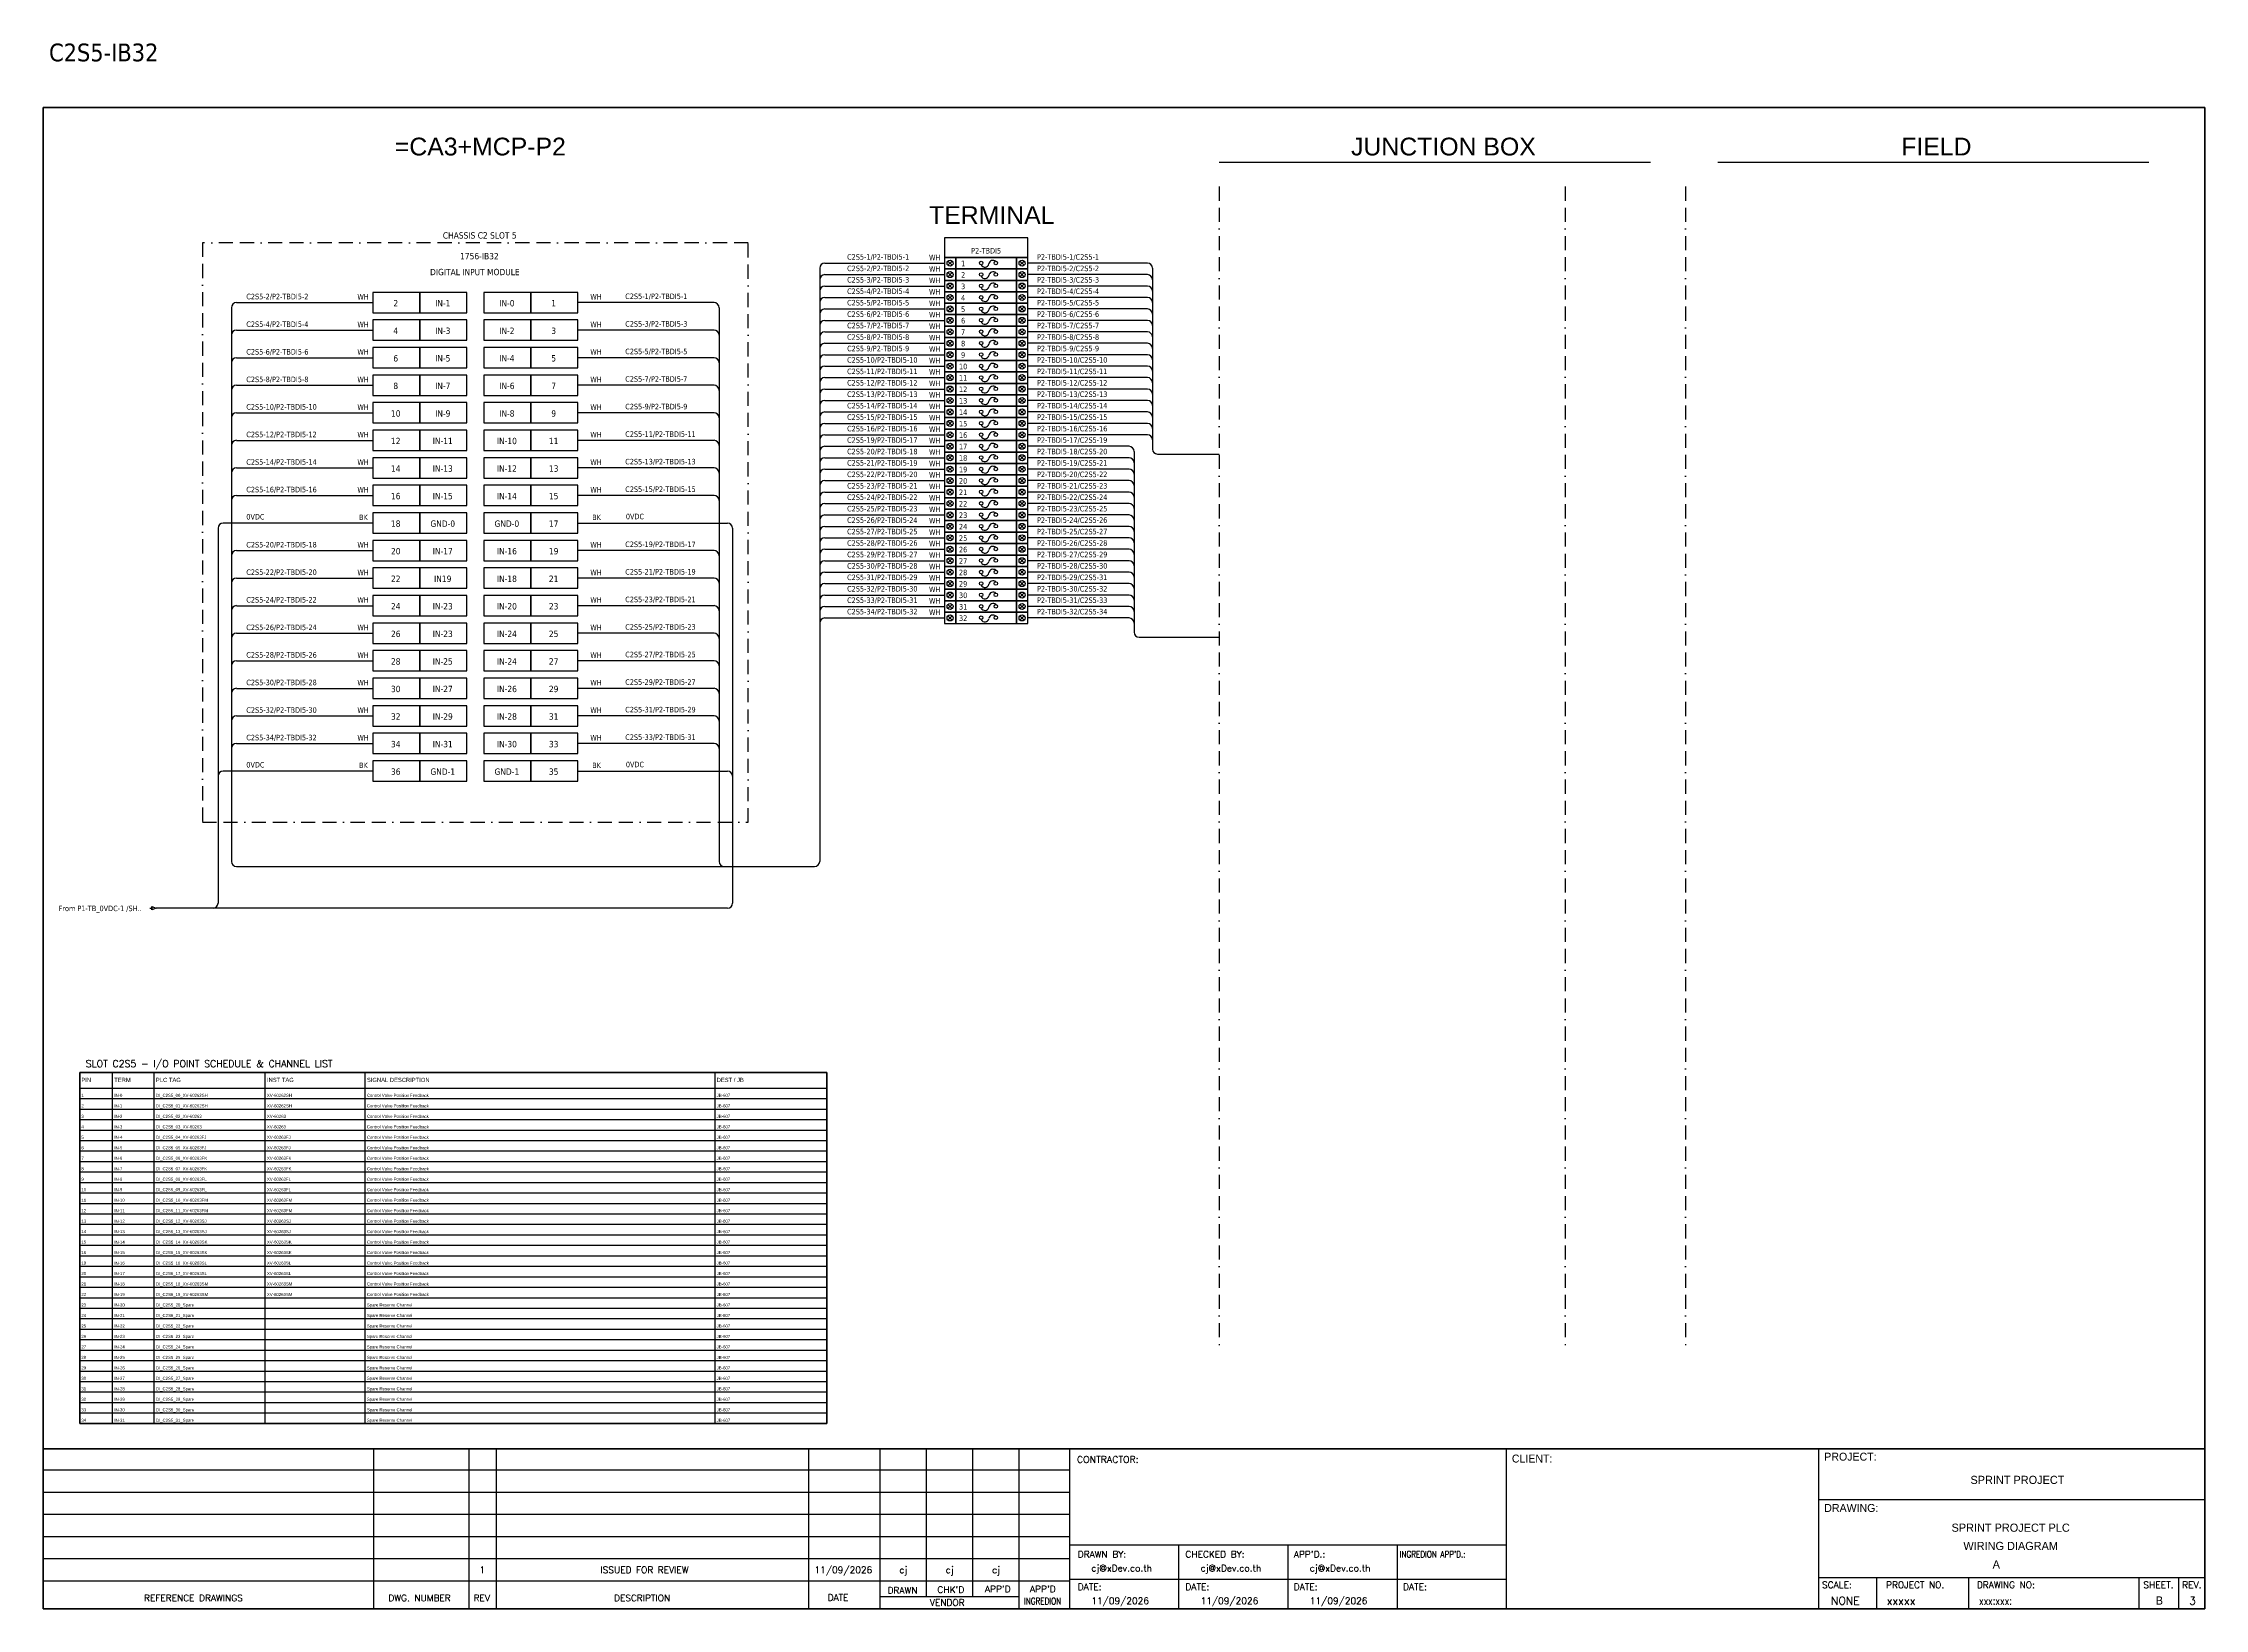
# Model space of a CAD drawing. Header units: millimetres. Extents: x 0 to 62600, y 0 to 14837.
# Drawn here: x 20967 to 24860, y 9013 to 11833 of the extents above; entities that cross this region are included whole.
import ezdxf
from ezdxf.enums import TextEntityAlignment as Align

# ---------------------------------------------------------------- set-up
doc = ezdxf.new("R2010")
doc.units = ezdxf.units.MM
doc.linetypes.add('BORDERX2', pattern=[88.9, 25.4, -12.7, 25.4, -12.7, 0, -12.7])
for name, color, linetype in [('GT_1', 9, 'Continuous'), ('HELPPOINT', 7, 'Continuous'), ('MEMBER', 7, 'Continuous'), ('VECTORS', 7, 'Continuous'), ('x01001-FrameArea', 2, 'BORDERX2')]:
    doc.layers.add(name, color=color, linetype=linetype)
for name, color, linetype, lineweight in [('IE-EQUIP', 253, 'Continuous', 25), ('IE-WIRE', 7, 'Continuous', 25), ('power', 7, 'Continuous', 25)]:
    doc.layers.add(name, color=color, linetype=linetype, lineweight=lineweight)
doc.styles.add('HTX11', font='O8111901')
doc.styles.add('ROMANS', font='romans.shx', dxfattribs={"width": 0.85, "height": 25})
doc.styles.get("Standard").update_dxf_attribs({"font": 'arial.ttf'})
doc.styles.add('Tahoma', font='')
doc.styles.get('Tahoma').set_extended_font_data('Tahoma')

# ---------------------------------------------------------------- blocks, each defined once
blk = doc.blocks.new('xTerminal_fr_to')
at = {"layer": 'VECTORS', "color": 1, "true_color": 0xff0000}
for p, q in [((-11.3, 0), (-7.8, 0)), ((-7.8, 2.8), (0, 0)), ((-7.8, -2.8), (-7.8, 2.8)), ((-7.8, 2.8), (0, 0)), ((-7.8, 2.8), (-7.8, -2.8)), ((0, 0), (-7.8, -2.8)), ((0, 0), (-7.8, -2.8))]:
    blk.add_line(p, q, dxfattribs=at)

msp = doc.modelspace()

# ---------------------------------------------------------------- linework, layer by layer
for p, q in [((23084.7, 11618.3), (23861.5, 11618.3)), ((23982.5, 11618.3), (24759.3, 11618.3))]:
    msp.add_line(p, q)
at = {"color": 1, "ltscale": 25.4}
for p, q in [((22603.7, 11440.2), (22596.1, 11432.5)), ((22596.1, 11440.2), (22603.7, 11432.5)), ((22603.7, 11419.6), (22596.1, 11411.9)), ((22596.1, 11419.6), (22603.7, 11411.9)), ((22725.8, 11440.2), (22733.5, 11432.5)), ((22733.5, 11440.2), (22725.8, 11432.5)), ((22725.8, 11419.6), (22733.5, 11411.9)), ((22733.5, 11419.6), (22725.8, 11411.9)), ((22603.7, 11398.9), (22596.1, 11391.3)), ((22596.1, 11398.9), (22603.7, 11391.3)), ((22603.7, 11378.3), (22596.1, 11370.7)), ((22596.1, 11378.3), (22603.7, 11370.7)), ((22725.8, 11398.9), (22733.5, 11391.3)), ((22733.5, 11398.9), (22725.8, 11391.3)), ((22725.8, 11378.3), (22733.5, 11370.7)), ((22733.5, 11378.3), (22725.8, 11370.7)), ((22603.7, 11357.7), (22596.1, 11350.1)), ((22596.1, 11357.7), (22603.7, 11350.1)), ((22603.7, 11337.1), (22596.1, 11329.4)), ((22596.1, 11337.1), (22603.7, 11329.4)), ((22725.8, 11357.7), (22733.5, 11350.1)), ((22733.5, 11357.7), (22725.8, 11350.1)), ((22725.8, 11337.1), (22733.5, 11329.4)), ((22733.5, 11337.1), (22725.8, 11329.4)), ((22603.7, 11316.5), (22596.1, 11308.8)), ((22596.1, 11316.5), (22603.7, 11308.8)), ((22603.7, 11295.9), (22596.1, 11288.2)), ((22596.1, 11295.9), (22603.7, 11288.2)), ((22725.8, 11316.5), (22733.5, 11308.8)), ((22733.5, 11316.5), (22725.8, 11308.8)), ((22725.8, 11295.9), (22733.5, 11288.2)), ((22733.5, 11295.9), (22725.8, 11288.2)), ((22603.7, 11275.3), (22596.1, 11267.6)), ((22596.1, 11275.3), (22603.7, 11267.6)), ((22603.7, 11254.7), (22596.1, 11247)), ((22596.1, 11254.7), (22603.7, 11247)), ((22725.8, 11275.3), (22733.5, 11267.6)), ((22733.5, 11275.3), (22725.8, 11267.6)), ((22725.8, 11254.7), (22733.5, 11247)), ((22733.5, 11254.7), (22725.8, 11247)), ((22603.7, 11234.1), (22596.1, 11226.4)), ((22596.1, 11234.1), (22603.7, 11226.4)), ((22603.7, 11213.4), (22596.1, 11205.8)), ((22596.1, 11213.4), (22603.7, 11205.8)), ((22725.8, 11234.1), (22733.5, 11226.4)), ((22733.5, 11234.1), (22725.8, 11226.4)), ((22725.8, 11213.4), (22733.5, 11205.8)), ((22733.5, 11213.4), (22725.8, 11205.8)), ((22603.7, 11192.8), (22596.1, 11185.2)), ((22596.1, 11192.8), (22603.7, 11185.2)), ((22725.8, 11192.8), (22733.5, 11185.2)), ((22733.5, 11192.8), (22725.8, 11185.2)), ((22603.7, 11172.2), (22596.1, 11164.5)), ((22596.1, 11172.2), (22603.7, 11164.5)), ((22603.7, 11151.6), (22596.1, 11143.9)), ((22596.1, 11151.6), (22603.7, 11143.9)), ((22725.8, 11172.2), (22733.5, 11164.5)), ((22733.5, 11172.2), (22725.8, 11164.5)), ((22725.8, 11151.6), (22733.5, 11143.9)), ((22733.5, 11151.6), (22725.8, 11143.9)), ((22603.7, 11131), (22596.1, 11123.3)), ((22596.1, 11131), (22603.7, 11123.3)), ((22603.7, 11110.4), (22596.1, 11102.7)), ((22596.1, 11110.4), (22603.7, 11102.7)), ((22725.8, 11131), (22733.5, 11123.3)), ((22733.5, 11131), (22725.8, 11123.3)), ((22725.8, 11110.4), (22733.5, 11102.7)), ((22733.5, 11110.4), (22725.8, 11102.7)), ((22603.7, 11089.8), (22596.1, 11082.1)), ((22596.1, 11089.8), (22603.7, 11082.1)), ((22603.7, 11069.2), (22596.1, 11061.5)), ((22596.1, 11069.2), (22603.7, 11061.5)), ((22725.8, 11089.8), (22733.5, 11082.1)), ((22733.5, 11089.8), (22725.8, 11082.1)), ((22725.8, 11069.2), (22733.5, 11061.5)), ((22733.5, 11069.2), (22725.8, 11061.5)), ((22603.7, 11048.5), (22596.1, 11040.9)), ((22596.1, 11048.5), (22603.7, 11040.9)), ((22603.7, 11027.9), (22596.1, 11020.3)), ((22596.1, 11027.9), (22603.7, 11020.3)), ((22725.8, 11048.5), (22733.5, 11040.9)), ((22733.5, 11048.5), (22725.8, 11040.9)), ((22725.8, 11027.9), (22733.5, 11020.3)), ((22733.5, 11027.9), (22725.8, 11020.3)), ((22603.7, 11007.3), (22596.1, 10999.7)), ((22596.1, 11007.3), (22603.7, 10999.7)), ((22603.7, 10986.7), (22596.1, 10979)), ((22596.1, 10986.7), (22603.7, 10979)), ((22725.8, 11007.3), (22733.5, 10999.7)), ((22733.5, 11007.3), (22725.8, 10999.7)), ((22725.8, 10986.7), (22733.5, 10979)), ((22733.5, 10986.7), (22725.8, 10979)), ((22603.7, 10966.1), (22596.1, 10958.4)), ((22596.1, 10966.1), (22603.7, 10958.4)), ((22603.7, 10945.5), (22596.1, 10937.8)), ((22596.1, 10945.5), (22603.7, 10937.8)), ((22725.8, 10966.1), (22733.5, 10958.4)), ((22733.5, 10966.1), (22725.8, 10958.4)), ((22725.8, 10945.5), (22733.5, 10937.8)), ((22733.5, 10945.5), (22725.8, 10937.8)), ((22603.7, 10924.9), (22596.1, 10917.2)), ((22596.1, 10924.9), (22603.7, 10917.2)), ((22603.7, 10904.3), (22596.1, 10896.6)), ((22596.1, 10904.3), (22603.7, 10896.6)), ((22725.8, 10924.9), (22733.5, 10917.2)), ((22733.5, 10924.9), (22725.8, 10917.2)), ((22725.8, 10904.3), (22733.5, 10896.6)), ((22733.5, 10904.3), (22725.8, 10896.6)), ((22603.7, 10883.7), (22596.1, 10876)), ((22596.1, 10883.7), (22603.7, 10876)), ((22603.7, 10863), (22596.1, 10855.4)), ((22596.1, 10863), (22603.7, 10855.4)), ((22725.8, 10883.7), (22733.5, 10876)), ((22733.5, 10883.7), (22725.8, 10876)), ((22725.8, 10863), (22733.5, 10855.4)), ((22733.5, 10863), (22725.8, 10855.4)), ((22603.7, 10842.4), (22596.1, 10834.8)), ((22596.1, 10842.4), (22603.7, 10834.8)), ((22725.8, 10842.4), (22733.5, 10834.8)), ((22733.5, 10842.4), (22725.8, 10834.8)), ((22603.7, 10821.8), (22596.1, 10814.1)), ((22596.1, 10821.8), (22603.7, 10814.1)), ((22603.7, 10801.2), (22596.1, 10793.5)), ((22596.1, 10801.2), (22603.7, 10793.5)), ((22725.8, 10821.8), (22733.5, 10814.1)), ((22733.5, 10821.8), (22725.8, 10814.1)), ((22725.8, 10801.2), (22733.5, 10793.5)), ((22733.5, 10801.2), (22725.8, 10793.5))]:
    msp.add_line(p, q, dxfattribs=at)
at = {"color": 7}
for p, q in [((21091.5, 9346.4), (21091.5, 9978.5)), ((21166.5, 9346.4), (21166.5, 9978.5)), ((21366.5, 9346.4), (21366.5, 9978.5)), ((21546.5, 9346.4), (21546.5, 9978.5)), ((22176.5, 9346.4), (22176.5, 9978.5)), ((21032.2, 9950.5), (22378, 9950.5))]:
    msp.add_line(p, q, dxfattribs=at)
at = {"color": 8}
for p, q in [((21032.2, 9931.7), (22378, 9931.7)), ((21032.2, 9912.8), (22378, 9912.8)), ((21032.2, 9893.9), (22378, 9893.9)), ((21032.2, 9875), (22378, 9875)), ((21032.2, 9856.2), (22378, 9856.2)), ((21032.2, 9837.3), (22378, 9837.3)), ((21032.2, 9818.4), (22378, 9818.4)), ((21032.2, 9799.5), (22378, 9799.5)), ((21032.2, 9780.6), (22378, 9780.6)), ((21032.2, 9761.8), (22378, 9761.8)), ((21032.2, 9742.9), (22378, 9742.9)), ((21032.2, 9724), (22378, 9724)), ((21032.2, 9705.1), (22378, 9705.1)), ((21032.2, 9686.2), (22378, 9686.2)), ((21032.2, 9667.4), (22378, 9667.4)), ((21032.2, 9648.5), (22378, 9648.5)), ((21032.2, 9629.6), (22378, 9629.6)), ((21032.2, 9610.7), (22378, 9610.7)), ((21032.2, 9591.9), (22378, 9591.9)), ((21032.2, 9573), (22378, 9573)), ((21032.2, 9554.1), (22378, 9554.1)), ((21032.2, 9535.2), (22378, 9535.2)), ((21032.2, 9516.3), (22378, 9516.3)), ((21032.2, 9497.5), (22378, 9497.5)), ((21032.2, 9478.6), (22378, 9478.6)), ((21032.2, 9459.7), (22378, 9459.7)), ((21032.2, 9440.8), (22378, 9440.8)), ((21032.2, 9422), (22378, 9422)), ((21032.2, 9403.1), (22378, 9403.1)), ((21032.2, 9384.2), (22378, 9384.2)), ((21032.2, 9365.3), (22378, 9365.3))]:
    msp.add_line(p, q, dxfattribs=at)
at = {"color": 4}
for p, q in [((24268.8, 9068.7), (24268.8, 9012.6)), ((24434.1, 9068.7), (24434.1, 9012.6))]:
    msp.add_line(p, q, dxfattribs=at)
at = {"color": 4, "ltscale": 0.5}
for p, q in [((24741.2, 9068.7), (24741.2, 9012.6)), ((24741.2, 9068.7), (24741.2, 9012.6)), ((24812.4, 9068.7), (24812.4, 9012.6)), ((24812.4, 9068.7), (24812.4, 9012.6))]:
    msp.add_line(p, q, dxfattribs=at)
at = {"color": 4, "ltscale": 25.4}
msp.add_lwpolyline([(22589.6, 11446.6), (22739.9, 11446.6), (22739.9, 11481.9), (22589.6, 11481.9)], close=True, dxfattribs=at)
at = {"color": 1, "ltscale": 25.4}
for points in [[(22589.6, 11426), (22610.2, 11426), (22610.2, 11446.6), (22589.6, 11446.6)], [(22610.2, 11426), (22719.3, 11426), (22719.3, 11446.6), (22610.2, 11446.6)], [(22719.3, 11426), (22739.9, 11426), (22739.9, 11446.6), (22719.3, 11446.6)], [(22589.6, 11405.4), (22610.2, 11405.4), (22610.2, 11426), (22589.6, 11426)], [(22610.2, 11405.4), (22719.3, 11405.4), (22719.3, 11426), (22610.2, 11426)], [(22719.3, 11405.4), (22739.9, 11405.4), (22739.9, 11426), (22719.3, 11426)], [(22589.6, 11384.8), (22610.2, 11384.8), (22610.2, 11405.4), (22589.6, 11405.4)], [(22589.6, 11364.2), (22610.2, 11364.2), (22610.2, 11384.8), (22589.6, 11384.8)], [(22610.2, 11384.8), (22719.3, 11384.8), (22719.3, 11405.4), (22610.2, 11405.4)], [(22610.2, 11364.2), (22719.3, 11364.2), (22719.3, 11384.8), (22610.2, 11384.8)], [(22719.3, 11384.8), (22739.9, 11384.8), (22739.9, 11405.4), (22719.3, 11405.4)], [(22719.3, 11364.2), (22739.9, 11364.2), (22739.9, 11384.8), (22719.3, 11384.8)], [(22589.6, 11343.6), (22610.2, 11343.6), (22610.2, 11364.2), (22589.6, 11364.2)], [(22589.6, 11323), (22610.2, 11323), (22610.2, 11343.6), (22589.6, 11343.6)], [(22610.2, 11343.6), (22719.3, 11343.6), (22719.3, 11364.2), (22610.2, 11364.2)], [(22610.2, 11323), (22719.3, 11323), (22719.3, 11343.6), (22610.2, 11343.6)], [(22719.3, 11343.6), (22739.9, 11343.6), (22739.9, 11364.2), (22719.3, 11364.2)], [(22719.3, 11323), (22739.9, 11323), (22739.9, 11343.6), (22719.3, 11343.6)], [(22589.6, 11302.4), (22610.2, 11302.4), (22610.2, 11323), (22589.6, 11323)], [(22589.6, 11281.7), (22610.2, 11281.7), (22610.2, 11302.4), (22589.6, 11302.4)], [(22610.2, 11302.4), (22719.3, 11302.4), (22719.3, 11323), (22610.2, 11323)], [(22610.2, 11281.7), (22719.3, 11281.7), (22719.3, 11302.4), (22610.2, 11302.4)], [(22719.3, 11302.4), (22739.9, 11302.4), (22739.9, 11323), (22719.3, 11323)], [(22719.3, 11281.7), (22739.9, 11281.7), (22739.9, 11302.4), (22719.3, 11302.4)], [(22589.6, 11261.1), (22610.2, 11261.1), (22610.2, 11281.7), (22589.6, 11281.7)], [(22589.6, 11240.5), (22610.2, 11240.5), (22610.2, 11261.1), (22589.6, 11261.1)], [(22610.2, 11261.1), (22719.3, 11261.1), (22719.3, 11281.7), (22610.2, 11281.7)], [(22610.2, 11240.5), (22719.3, 11240.5), (22719.3, 11261.1), (22610.2, 11261.1)], [(22719.3, 11261.1), (22739.9, 11261.1), (22739.9, 11281.7), (22719.3, 11281.7)], [(22719.3, 11240.5), (22739.9, 11240.5), (22739.9, 11261.1), (22719.3, 11261.1)], [(22589.6, 11219.9), (22610.2, 11219.9), (22610.2, 11240.5), (22589.6, 11240.5)], [(22589.6, 11199.3), (22610.2, 11199.3), (22610.2, 11219.9), (22589.6, 11219.9)], [(22610.2, 11219.9), (22719.3, 11219.9), (22719.3, 11240.5), (22610.2, 11240.5)], [(22610.2, 11199.3), (22719.3, 11199.3), (22719.3, 11219.9), (22610.2, 11219.9)], [(22719.3, 11219.9), (22739.9, 11219.9), (22739.9, 11240.5), (22719.3, 11240.5)], [(22719.3, 11199.3), (22739.9, 11199.3), (22739.9, 11219.9), (22719.3, 11219.9)], [(22589.6, 11178.7), (22610.2, 11178.7), (22610.2, 11199.3), (22589.6, 11199.3)], [(22589.6, 11158.1), (22610.2, 11158.1), (22610.2, 11178.7), (22589.6, 11178.7)], [(22610.2, 11178.7), (22719.3, 11178.7), (22719.3, 11199.3), (22610.2, 11199.3)], [(22610.2, 11158.1), (22719.3, 11158.1), (22719.3, 11178.7), (22610.2, 11178.7)], [(22719.3, 11178.7), (22739.9, 11178.7), (22739.9, 11199.3), (22719.3, 11199.3)], [(22719.3, 11158.1), (22739.9, 11158.1), (22739.9, 11178.7), (22719.3, 11178.7)], [(22589.6, 11137.5), (22610.2, 11137.5), (22610.2, 11158.1), (22589.6, 11158.1)], [(22589.6, 11116.9), (22610.2, 11116.9), (22610.2, 11137.5), (22589.6, 11137.5)], [(22610.2, 11137.5), (22719.3, 11137.5), (22719.3, 11158.1), (22610.2, 11158.1)], [(22610.2, 11116.9), (22719.3, 11116.9), (22719.3, 11137.5), (22610.2, 11137.5)], [(22719.3, 11137.5), (22739.9, 11137.5), (22739.9, 11158.1), (22719.3, 11158.1)], [(22719.3, 11116.9), (22739.9, 11116.9), (22739.9, 11137.5), (22719.3, 11137.5)], [(22589.6, 11096.2), (22610.2, 11096.2), (22610.2, 11116.9), (22589.6, 11116.9)], [(22589.6, 11075.6), (22610.2, 11075.6), (22610.2, 11096.2), (22589.6, 11096.2)], [(22610.2, 11096.2), (22719.3, 11096.2), (22719.3, 11116.9), (22610.2, 11116.9)], [(22610.2, 11075.6), (22719.3, 11075.6), (22719.3, 11096.2), (22610.2, 11096.2)], [(22719.3, 11096.2), (22739.9, 11096.2), (22739.9, 11116.9), (22719.3, 11116.9)], [(22719.3, 11075.6), (22739.9, 11075.6), (22739.9, 11096.2), (22719.3, 11096.2)], [(22589.6, 11055), (22610.2, 11055), (22610.2, 11075.6), (22589.6, 11075.6)], [(22610.2, 11055), (22719.3, 11055), (22719.3, 11075.6), (22610.2, 11075.6)], [(22719.3, 11055), (22739.9, 11055), (22739.9, 11075.6), (22719.3, 11075.6)], [(22589.6, 11034.4), (22610.2, 11034.4), (22610.2, 11055), (22589.6, 11055)], [(22589.6, 11013.8), (22610.2, 11013.8), (22610.2, 11034.4), (22589.6, 11034.4)], [(22610.2, 11034.4), (22719.3, 11034.4), (22719.3, 11055), (22610.2, 11055)], [(22610.2, 11013.8), (22719.3, 11013.8), (22719.3, 11034.4), (22610.2, 11034.4)], [(22719.3, 11034.4), (22739.9, 11034.4), (22739.9, 11055), (22719.3, 11055)], [(22719.3, 11013.8), (22739.9, 11013.8), (22739.9, 11034.4), (22719.3, 11034.4)], [(22589.6, 10993.2), (22610.2, 10993.2), (22610.2, 11013.8), (22589.6, 11013.8)], [(22589.6, 10972.6), (22610.2, 10972.6), (22610.2, 10993.2), (22589.6, 10993.2)], [(22610.2, 10993.2), (22719.3, 10993.2), (22719.3, 11013.8), (22610.2, 11013.8)], [(22610.2, 10972.6), (22719.3, 10972.6), (22719.3, 10993.2), (22610.2, 10993.2)], [(22719.3, 10993.2), (22739.9, 10993.2), (22739.9, 11013.8), (22719.3, 11013.8)], [(22719.3, 10972.6), (22739.9, 10972.6), (22739.9, 10993.2), (22719.3, 10993.2)], [(22589.6, 10952), (22610.2, 10952), (22610.2, 10972.6), (22589.6, 10972.6)], [(22589.6, 10931.3), (22610.2, 10931.3), (22610.2, 10952), (22589.6, 10952)], [(22610.2, 10952), (22719.3, 10952), (22719.3, 10972.6), (22610.2, 10972.6)], [(22610.2, 10931.3), (22719.3, 10931.3), (22719.3, 10952), (22610.2, 10952)], [(22719.3, 10952), (22739.9, 10952), (22739.9, 10972.6), (22719.3, 10972.6)], [(22719.3, 10931.3), (22739.9, 10931.3), (22739.9, 10952), (22719.3, 10952)], [(22589.6, 10910.7), (22610.2, 10910.7), (22610.2, 10931.3), (22589.6, 10931.3)], [(22589.6, 10890.1), (22610.2, 10890.1), (22610.2, 10910.7), (22589.6, 10910.7)], [(22610.2, 10910.7), (22719.3, 10910.7), (22719.3, 10931.3), (22610.2, 10931.3)], [(22610.2, 10890.1), (22719.3, 10890.1), (22719.3, 10910.7), (22610.2, 10910.7)], [(22719.3, 10910.7), (22739.9, 10910.7), (22739.9, 10931.3), (22719.3, 10931.3)], [(22719.3, 10890.1), (22739.9, 10890.1), (22739.9, 10910.7), (22719.3, 10910.7)], [(22589.6, 10869.5), (22610.2, 10869.5), (22610.2, 10890.1), (22589.6, 10890.1)], [(22589.6, 10848.9), (22610.2, 10848.9), (22610.2, 10869.5), (22589.6, 10869.5)], [(22610.2, 10869.5), (22719.3, 10869.5), (22719.3, 10890.1), (22610.2, 10890.1)], [(22610.2, 10848.9), (22719.3, 10848.9), (22719.3, 10869.5), (22610.2, 10869.5)], [(22719.3, 10869.5), (22739.9, 10869.5), (22739.9, 10890.1), (22719.3, 10890.1)], [(22719.3, 10848.9), (22739.9, 10848.9), (22739.9, 10869.5), (22719.3, 10869.5)], [(22589.6, 10828.3), (22610.2, 10828.3), (22610.2, 10848.9), (22589.6, 10848.9)], [(22589.6, 10807.7), (22610.2, 10807.7), (22610.2, 10828.3), (22589.6, 10828.3)], [(22610.2, 10828.3), (22719.3, 10828.3), (22719.3, 10848.9), (22610.2, 10848.9)], [(22610.2, 10807.7), (22719.3, 10807.7), (22719.3, 10828.3), (22610.2, 10828.3)], [(22719.3, 10828.3), (22739.9, 10828.3), (22739.9, 10848.9), (22719.3, 10848.9)], [(22719.3, 10807.7), (22739.9, 10807.7), (22739.9, 10828.3), (22719.3, 10828.3)], [(22589.6, 10787.1), (22610.2, 10787.1), (22610.2, 10807.7), (22589.6, 10807.7)], [(22610.2, 10787.1), (22719.3, 10787.1), (22719.3, 10807.7), (22610.2, 10807.7)], [(22719.3, 10787.1), (22739.9, 10787.1), (22739.9, 10807.7), (22719.3, 10807.7)]]:
    msp.add_lwpolyline(points, close=True, dxfattribs=at)
msp.add_lwpolyline([(21032.2, 9978.5), (22378, 9978.5), (22378, 9346.4), (21032.2, 9346.4)], close=True)
at = {"color": 7}
msp.add_lwpolyline([(21032.2, 9346.4), (22378, 9346.4), (22378, 9978.5), (21032.2, 9978.5), (21032.2, 9346.4)], dxfattribs=at)
at = {"color": 1, "ltscale": 25.4}
for centre in [(22599.9, 11436.3), (22599.9, 11415.7), (22729.6, 11436.3), (22729.6, 11415.7), (22599.9, 11395.1), (22599.9, 11374.5), (22729.6, 11395.1), (22729.6, 11374.5), (22599.9, 11353.9), (22599.9, 11333.3), (22729.6, 11353.9), (22729.6, 11333.3), (22599.9, 11312.7), (22599.9, 11292.1), (22729.6, 11312.7), (22729.6, 11292.1), (22599.9, 11271.4), (22599.9, 11250.8), (22729.6, 11271.4), (22729.6, 11250.8), (22599.9, 11230.2), (22599.9, 11209.6), (22729.6, 11230.2), (22729.6, 11209.6), (22599.9, 11189), (22599.9, 11168.4), (22729.6, 11189), (22729.6, 11168.4), (22599.9, 11147.8), (22729.6, 11147.8), (22599.9, 11127.2), (22599.9, 11106.5), (22729.6, 11127.2), (22729.6, 11106.5), (22599.9, 11085.9), (22599.9, 11065.3), (22729.6, 11085.9), (22729.6, 11065.3), (22599.9, 11044.7), (22599.9, 11024.1), (22729.6, 11044.7), (22729.6, 11024.1), (22599.9, 11003.5), (22599.9, 10982.9), (22729.6, 11003.5), (22729.6, 10982.9), (22599.9, 10962.3), (22599.9, 10941.7), (22729.6, 10962.3), (22729.6, 10941.7), (22599.9, 10921), (22599.9, 10900.4), (22729.6, 10921), (22729.6, 10900.4), (22599.9, 10879.8), (22599.9, 10859.2), (22729.6, 10879.8), (22729.6, 10859.2), (22599.9, 10838.6), (22599.9, 10818), (22729.6, 10838.6), (22729.6, 10818), (22599.9, 10797.4), (22729.6, 10797.4)]:
    msp.add_circle(centre, 5.42, dxfattribs=at)
at = {"layer": 'GT_1', "color": 4}
for p, q in [((21561.9, 9012.6), (21561.9, 9300.8)), ((21733.8, 9012.6), (21733.8, 9300.8)), ((21782.9, 9012.6), (21782.9, 9300.8)), ((22345.6, 9012.6), (22345.6, 9300.8)), ((22473.9, 9012.6), (22473.9, 9300.8)), ((22557.5, 9034.4), (22557.5, 9300.8)), ((22641, 9034.5), (22641, 9300.8)), ((22724.3, 9012.6), (22724.3, 9300.8)), ((22815.3, 9012.6), (22815.3, 9300.8)), ((23602.3, 9012.6), (23602.3, 9300.8)), ((24164.6, 9012.6), (24164.6, 9300.8)), ((24164.6, 9012.6), (24164.6, 9300.8)), ((24164.6, 9012.6), (24164.6, 9300.8)), ((22815.3, 9262), (20966.5, 9262)), ((22815.3, 9222.2), (20966.5, 9222.2)), ((22815.3, 9182.2), (20966.5, 9182.2)), ((22815.3, 9142.3), (20966.5, 9142.3)), ((23602.3, 9127), (22815.3, 9127)), ((23012.1, 9012.6), (23012.1, 9127)), ((23208.8, 9012.6), (23208.8, 9127)), ((23405.6, 9012.6), (23405.6, 9127)), ((22815.3, 9102.4), (20966.5, 9102.4)), ((22815.2, 9062.5), (20966.5, 9062.5)), ((22724.3, 9034.4), (22473.9, 9034.4)), ((23602.3, 9065.5), (22815.3, 9065.5)), ((24164.6, 9068.7), (24859.8, 9068.7))]:
    msp.add_line(p, q, dxfattribs=at)
at = {"layer": 'HELPPOINT', "color": 4, "lineweight": 35}
for p, q in [((20966.5, 9012.6), (20966.5, 11716.9)), ((20966.5, 11716.9), (24859.8, 11716.9)), ((20966.5, 9012.6), (20966.5, 11716.9)), ((20966.5, 11716.9), (24859.8, 11716.9)), ((24859.8, 11716.9), (24859.8, 9012.6)), ((24859.8, 11716.9), (24859.8, 9012.6)), ((24859.8, 9012.6), (20966.5, 9012.6)), ((24859.8, 9012.6), (20966.5, 9012.6))]:
    msp.add_line(p, q, dxfattribs=at)
at = {"layer": 'HELPPOINT', "color": 4}
for p, q in [((24164.6, 9209.2), (24859.8, 9209.2)), ((24164.6, 9209.2), (24859.8, 9209.2)), ((24164.6, 9068.7), (24859.8, 9068.7))]:
    msp.add_line(p, q, dxfattribs=at)
at = {"layer": 'IE-EQUIP', "linetype": 'Continuous', "ltscale": 25.4}
for points in [[(21559.9, 11347), (21644.6, 11347), (21644.6, 11383.7), (21559.9, 11383.7)], [(21644.6, 11347), (21729.2, 11347), (21729.2, 11383.7), (21644.6, 11383.7)], [(21760.1, 11347), (21844.7, 11347), (21844.7, 11383.7), (21760.1, 11383.7)], [(21844.7, 11347), (21929.4, 11347), (21929.4, 11383.7), (21844.7, 11383.7)], [(21559.9, 11297.4), (21644.6, 11297.4), (21644.6, 11334.1), (21559.9, 11334.1)], [(21644.6, 11297.4), (21729.2, 11297.4), (21729.2, 11334.1), (21644.6, 11334.1)], [(21760.1, 11297.4), (21844.7, 11297.4), (21844.7, 11334.1), (21760.1, 11334.1)], [(21844.7, 11297.4), (21929.4, 11297.4), (21929.4, 11334.1), (21844.7, 11334.1)], [(21559.9, 11247.8), (21644.6, 11247.8), (21644.6, 11284.5), (21559.9, 11284.5)], [(21644.6, 11247.8), (21729.2, 11247.8), (21729.2, 11284.5), (21644.6, 11284.5)], [(21760.1, 11247.8), (21844.7, 11247.8), (21844.7, 11284.5), (21760.1, 11284.5)], [(21844.7, 11247.8), (21929.4, 11247.8), (21929.4, 11284.5), (21844.7, 11284.5)], [(21559.9, 11198.1), (21644.6, 11198.1), (21644.6, 11234.8), (21559.9, 11234.8)], [(21644.6, 11198.1), (21729.2, 11198.1), (21729.2, 11234.8), (21644.6, 11234.8)], [(21760.1, 11198.1), (21844.7, 11198.1), (21844.7, 11234.8), (21760.1, 11234.8)], [(21844.7, 11198.1), (21929.4, 11198.1), (21929.4, 11234.8), (21844.7, 11234.8)], [(21559.9, 11148.5), (21644.6, 11148.5), (21644.6, 11185.2), (21559.9, 11185.2)], [(21644.6, 11148.5), (21729.2, 11148.5), (21729.2, 11185.2), (21644.6, 11185.2)], [(21760.1, 11148.5), (21844.7, 11148.5), (21844.7, 11185.2), (21760.1, 11185.2)], [(21844.7, 11148.5), (21929.4, 11148.5), (21929.4, 11185.2), (21844.7, 11185.2)], [(21559.9, 11098.9), (21644.6, 11098.9), (21644.6, 11135.6), (21559.9, 11135.6)], [(21644.6, 11098.9), (21729.2, 11098.9), (21729.2, 11135.6), (21644.6, 11135.6)], [(21760.1, 11098.9), (21844.7, 11098.9), (21844.7, 11135.6), (21760.1, 11135.6)], [(21844.7, 11098.9), (21929.4, 11098.9), (21929.4, 11135.6), (21844.7, 11135.6)], [(21559.9, 11049.2), (21644.6, 11049.2), (21644.6, 11085.9), (21559.9, 11085.9)], [(21644.6, 11049.2), (21729.2, 11049.2), (21729.2, 11085.9), (21644.6, 11085.9)], [(21760.1, 11049.2), (21844.7, 11049.2), (21844.7, 11085.9), (21760.1, 11085.9)], [(21844.7, 11049.2), (21929.4, 11049.2), (21929.4, 11085.9), (21844.7, 11085.9)], [(21559.9, 10999.6), (21644.6, 10999.6), (21644.6, 11036.3), (21559.9, 11036.3)], [(21644.6, 10999.6), (21729.2, 10999.6), (21729.2, 11036.3), (21644.6, 11036.3)], [(21760.1, 10999.6), (21844.7, 10999.6), (21844.7, 11036.3), (21760.1, 11036.3)], [(21844.7, 10999.6), (21929.4, 10999.6), (21929.4, 11036.3), (21844.7, 11036.3)], [(21559.9, 10950), (21644.6, 10950), (21644.6, 10986.7), (21559.9, 10986.7)], [(21644.6, 10950), (21729.2, 10950), (21729.2, 10986.7), (21644.6, 10986.7)], [(21760.1, 10950), (21844.7, 10950), (21844.7, 10986.7), (21760.1, 10986.7)], [(21844.7, 10950), (21929.4, 10950), (21929.4, 10986.7), (21844.7, 10986.7)], [(21559.9, 10900.3), (21644.6, 10900.3), (21644.6, 10937), (21559.9, 10937)], [(21644.6, 10900.3), (21729.2, 10900.3), (21729.2, 10937), (21644.6, 10937)], [(21760.1, 10900.3), (21844.7, 10900.3), (21844.7, 10937), (21760.1, 10937)], [(21844.7, 10900.3), (21929.4, 10900.3), (21929.4, 10937), (21844.7, 10937)], [(21559.9, 10850.7), (21644.6, 10850.7), (21644.6, 10887.4), (21559.9, 10887.4)], [(21644.6, 10850.7), (21729.2, 10850.7), (21729.2, 10887.4), (21644.6, 10887.4)], [(21760.1, 10850.7), (21844.7, 10850.7), (21844.7, 10887.4), (21760.1, 10887.4)], [(21844.7, 10850.7), (21929.4, 10850.7), (21929.4, 10887.4), (21844.7, 10887.4)], [(21559.9, 10801.1), (21644.6, 10801.1), (21644.6, 10837.8), (21559.9, 10837.8)], [(21644.6, 10801.1), (21729.2, 10801.1), (21729.2, 10837.8), (21644.6, 10837.8)], [(21760.1, 10801.1), (21844.7, 10801.1), (21844.7, 10837.8), (21760.1, 10837.8)], [(21844.7, 10801.1), (21929.4, 10801.1), (21929.4, 10837.8), (21844.7, 10837.8)], [(21559.9, 10751.4), (21644.6, 10751.4), (21644.6, 10788.1), (21559.9, 10788.1)], [(21644.6, 10751.4), (21729.2, 10751.4), (21729.2, 10788.1), (21644.6, 10788.1)], [(21760.1, 10751.4), (21844.7, 10751.4), (21844.7, 10788.1), (21760.1, 10788.1)], [(21844.7, 10751.4), (21929.4, 10751.4), (21929.4, 10788.1), (21844.7, 10788.1)], [(21559.9, 10701.8), (21644.6, 10701.8), (21644.6, 10738.5), (21559.9, 10738.5)], [(21644.6, 10701.8), (21729.2, 10701.8), (21729.2, 10738.5), (21644.6, 10738.5)], [(21760.1, 10701.8), (21844.7, 10701.8), (21844.7, 10738.5), (21760.1, 10738.5)], [(21844.7, 10701.8), (21929.4, 10701.8), (21929.4, 10738.5), (21844.7, 10738.5)], [(21559.9, 10652.2), (21644.6, 10652.2), (21644.6, 10688.9), (21559.9, 10688.9)], [(21644.6, 10652.2), (21729.2, 10652.2), (21729.2, 10688.9), (21644.6, 10688.9)], [(21760.1, 10652.2), (21844.7, 10652.2), (21844.7, 10688.9), (21760.1, 10688.9)], [(21844.7, 10652.2), (21929.4, 10652.2), (21929.4, 10688.9), (21844.7, 10688.9)], [(21559.9, 10602.5), (21644.6, 10602.5), (21644.6, 10639.2), (21559.9, 10639.2)], [(21644.6, 10602.5), (21729.2, 10602.5), (21729.2, 10639.2), (21644.6, 10639.2)], [(21760.1, 10602.5), (21844.7, 10602.5), (21844.7, 10639.2), (21760.1, 10639.2)], [(21844.7, 10602.5), (21929.4, 10602.5), (21929.4, 10639.2), (21844.7, 10639.2)], [(21559.9, 10552.9), (21644.6, 10552.9), (21644.6, 10589.6), (21559.9, 10589.6)], [(21644.6, 10552.9), (21729.2, 10552.9), (21729.2, 10589.6), (21644.6, 10589.6)], [(21760.1, 10552.9), (21844.7, 10552.9), (21844.7, 10589.6), (21760.1, 10589.6)], [(21844.7, 10552.9), (21929.4, 10552.9), (21929.4, 10589.6), (21844.7, 10589.6)], [(21559.9, 10503.3), (21644.6, 10503.3), (21644.6, 10540), (21559.9, 10540)], [(21644.6, 10503.3), (21729.2, 10503.3), (21729.2, 10540), (21644.6, 10540)], [(21760.1, 10503.3), (21844.7, 10503.3), (21844.7, 10540), (21760.1, 10540)], [(21844.7, 10503.3), (21929.4, 10503.3), (21929.4, 10540), (21844.7, 10540)]]:
    msp.add_lwpolyline(points, close=True, dxfattribs=at)
at = {"layer": 'IE-WIRE', "color": 4, "ltscale": 25.4}
for p, q in [((22365.1, 11427.2), (22365.1, 10358.8)), ((22374.2, 11436.3), (22589.6, 11436.3)), ((22374.2, 11415.7), (22589.6, 11415.7)), ((22955.3, 11436.3), (22739.9, 11436.3)), ((22955.3, 11415.7), (22739.9, 11415.7)), ((22964.4, 11427.2), (22964.4, 11101.5)), ((22374.2, 11395.1), (22589.6, 11395.1)), ((22374.2, 11374.5), (22589.6, 11374.5)), ((22955.3, 11395.1), (22739.9, 11395.1)), ((22955.3, 11374.5), (22739.9, 11374.5)), ((21305.5, 11356.2), (21305.5, 10358.8)), ((21314.7, 11365.4), (21559.9, 11365.4)), ((22174.7, 11365.4), (21929.4, 11365.4)), ((22183.8, 11356.2), (22183.8, 10358.8)), ((22374.2, 11353.9), (22589.6, 11353.9)), ((22374.2, 11333.3), (22589.6, 11333.3)), ((22955.3, 11353.9), (22739.9, 11353.9)), ((22955.3, 11333.3), (22739.9, 11333.3)), ((21314.7, 11315.8), (21559.9, 11315.8)), ((22174.7, 11315.8), (21929.4, 11315.8)), ((22374.2, 11312.7), (22589.6, 11312.7)), ((22374.2, 11292.1), (22589.6, 11292.1)), ((22955.3, 11312.7), (22739.9, 11312.7)), ((22955.3, 11292.1), (22739.9, 11292.1)), ((21314.7, 11266.1), (21559.9, 11266.1)), ((22174.7, 11266.1), (21929.4, 11266.1)), ((22374.2, 11271.4), (22589.6, 11271.4)), ((22955.3, 11271.4), (22739.9, 11271.4)), ((21314.7, 11216.5), (21559.9, 11216.5)), ((22174.7, 11216.5), (21929.4, 11216.5)), ((22374.2, 11250.8), (22589.6, 11250.8)), ((22374.2, 11230.2), (22589.6, 11230.2)), ((22955.3, 11250.8), (22739.9, 11250.8)), ((22955.3, 11230.2), (22739.9, 11230.2)), ((22374.2, 11209.6), (22589.6, 11209.6)), ((22374.2, 11189), (22589.6, 11189)), ((22955.3, 11209.6), (22739.9, 11209.6)), ((22955.3, 11189), (22739.9, 11189)), ((21314.7, 11166.9), (21559.9, 11166.9)), ((22174.7, 11166.9), (21929.4, 11166.9)), ((22374.2, 11168.4), (22589.6, 11168.4)), ((22374.2, 11147.8), (22589.6, 11147.8)), ((22955.3, 11168.4), (22739.9, 11168.4)), ((22955.3, 11147.8), (22739.9, 11147.8)), ((21314.7, 11117.2), (21559.9, 11117.2)), ((22174.7, 11117.2), (21929.4, 11117.2)), ((22374.2, 11127.2), (22589.6, 11127.2)), ((22374.2, 11106.5), (22589.6, 11106.5)), ((22955.3, 11127.2), (22739.9, 11127.2)), ((22922.2, 11106.5), (22739.9, 11106.5)), ((22931.3, 11097.4), (22931.3, 10771.7)), ((21314.7, 11067.6), (21559.9, 11067.6)), ((22174.7, 11067.6), (21929.4, 11067.6)), ((22374.2, 11085.9), (22589.6, 11085.9)), ((22374.2, 11065.3), (22589.6, 11065.3)), ((22922.2, 11085.9), (22739.9, 11085.9)), ((22922.2, 11065.3), (22739.9, 11065.3)), ((22374.2, 11044.7), (22589.6, 11044.7)), ((22374.2, 11024.1), (22589.6, 11024.1)), ((22922.2, 11044.7), (22739.9, 11044.7)), ((22922.2, 11024.1), (22739.9, 11024.1)), ((21314.7, 11018), (21559.9, 11018)), ((22174.7, 11018), (21929.4, 11018)), ((22374.2, 11003.5), (22589.6, 11003.5)), ((22374.2, 10982.9), (22589.6, 10982.9)), ((22922.2, 11003.5), (22739.9, 11003.5)), ((22922.2, 10982.9), (22739.9, 10982.9)), ((22374.2, 10962.3), (22589.6, 10962.3)), ((22374.2, 10941.7), (22589.6, 10941.7)), ((22922.2, 10962.3), (22739.9, 10962.3)), ((22922.2, 10941.7), (22739.9, 10941.7)), ((21314.7, 10918.7), (21559.9, 10918.7)), ((22174.7, 10918.7), (21929.4, 10918.7)), ((22374.2, 10921), (22589.6, 10921)), ((22922.2, 10921), (22739.9, 10921)), ((21314.7, 10869.1), (21559.9, 10869.1)), ((22174.7, 10869.1), (21929.4, 10869.1)), ((22374.2, 10900.4), (22589.6, 10900.4)), ((22374.2, 10879.8), (22589.6, 10879.8)), ((22922.2, 10900.4), (22739.9, 10900.4)), ((22922.2, 10879.8), (22739.9, 10879.8)), ((22374.2, 10859.2), (22589.6, 10859.2)), ((22374.2, 10838.6), (22589.6, 10838.6)), ((22922.2, 10859.2), (22739.9, 10859.2)), ((22922.2, 10838.6), (22739.9, 10838.6)), ((21314.7, 10819.4), (21559.9, 10819.4)), ((22174.7, 10819.4), (21929.4, 10819.4)), ((22374.2, 10818), (22589.6, 10818)), ((22374.2, 10797.4), (22589.6, 10797.4)), ((22922.2, 10818), (22739.9, 10818)), ((22922.2, 10797.4), (22739.9, 10797.4)), ((21314.7, 10769.8), (21559.9, 10769.8)), ((22174.7, 10769.8), (21929.4, 10769.8)), ((21314.7, 10720.2), (21559.9, 10720.2)), ((22174.7, 10720.2), (21929.4, 10720.2)), ((21314.7, 10670.5), (21559.9, 10670.5)), ((22174.7, 10670.5), (21929.4, 10670.5)), ((21314.7, 10620.9), (21559.9, 10620.9)), ((22174.7, 10620.9), (21929.4, 10620.9)), ((21314.7, 10571.3), (21559.9, 10571.3)), ((22174.7, 10571.3), (21929.4, 10571.3))]:
    msp.add_line(p, q, dxfattribs=at)
at = {"layer": 'IE-WIRE', "color": 4}
for p, q in [((22973.4, 11092.5), (23084.7, 11092.5)), ((22940.3, 10762.7), (23084.7, 10762.7)), ((21314.6, 10349.7), (22355.9, 10349.7))]:
    msp.add_line(p, q, dxfattribs=at)
at = {"layer": 'IE-WIRE', "color": 7, "ltscale": 25.4}
for p, q in [((21281.4, 10959.2), (21281.4, 10283.6)), ((21559.9, 10968.3), (21290.5, 10968.3)), ((21929.4, 10968.3), (22198.8, 10968.3)), ((22207.9, 10959.2), (22207.9, 10283.6)), ((21559.9, 10521.6), (21290.5, 10521.6)), ((21929.4, 10521.6), (22198.8, 10521.6)), ((22199, 10274.6), (21169.9, 10274.6))]:
    msp.add_line(p, q, dxfattribs=at)
at = {"layer": 'IE-WIRE', "color": 4, "ltscale": 25.4}
for centre, radius, start, end in [((22374.2, 11427.2), 9.14, 90, 180), ((22374.2, 11406.6), 9.14, 90, 180), ((22955.3, 11427.2), 9.14, 0, 90), ((22955.3, 11406.6), 9.14, 0, 90), ((22374.2, 11386), 9.14, 90, 180), ((22374.2, 11365.4), 9.14, 90, 180), ((22955.3, 11386), 9.14, 0, 90), ((22955.3, 11365.4), 9.14, 0, 90), ((21314.7, 11356.2), 9.17, 90, 180), ((22174.7, 11356.2), 9.17, 0, 90), ((22374.2, 11344.7), 9.14, 90, 180), ((22374.2, 11324.1), 9.14, 90, 180), ((22955.3, 11344.7), 9.14, 0, 90), ((22955.3, 11324.1), 9.14, 0, 90), ((21314.7, 11306.6), 9.17, 90, 180), ((22174.7, 11306.6), 9.17, 0, 90), ((22374.2, 11303.5), 9.14, 90, 180), ((22374.2, 11282.9), 9.14, 90, 180), ((22955.3, 11303.5), 9.14, 0, 90), ((22955.3, 11282.9), 9.14, 0, 90), ((21314.7, 11256.9), 9.17, 90, 180), ((22174.7, 11256.9), 9.17, 0, 90), ((22374.2, 11262.3), 9.14, 90, 180), ((22955.3, 11262.3), 9.14, 0, 90), ((21314.7, 11207.3), 9.17, 90, 180), ((22174.7, 11207.3), 9.17, 0, 90), ((22374.2, 11241.7), 9.14, 90, 180), ((22374.2, 11221.1), 9.14, 90, 180), ((22955.3, 11241.7), 9.14, 0, 90), ((22955.3, 11221.1), 9.14, 0, 90), ((22374.2, 11200.5), 9.14, 90, 180), ((22374.2, 11179.9), 9.14, 90, 180), ((22955.3, 11200.5), 9.14, 0, 90), ((22955.3, 11179.9), 9.14, 0, 90), ((21314.7, 11157.7), 9.17, 90, 180), ((22174.7, 11157.7), 9.17, 0, 90), ((22374.2, 11159.2), 9.14, 90, 180), ((22374.2, 11138.6), 9.14, 90, 180), ((22955.3, 11159.2), 9.14, 0, 90), ((22955.3, 11138.6), 9.14, 0, 90), ((21314.7, 11108.1), 9.17, 90, 180), ((22174.7, 11108.1), 9.17, 0, 90), ((22374.2, 11118), 9.14, 90, 180), ((22374.2, 11097.4), 9.14, 90, 180), ((22922.2, 11097.4), 9.14, 0, 90), ((22955.3, 11118), 9.14, 0, 90), ((21314.7, 11058.4), 9.17, 90, 180), ((22174.7, 11058.4), 9.17, 0, 90), ((22374.2, 11076.8), 9.14, 90, 180), ((22374.2, 11056.2), 9.14, 90, 180), ((22922.2, 11076.8), 9.14, 0, 90), ((22922.2, 11056.2), 9.14, 0, 90), ((22374.2, 11035.6), 9.14, 90, 180), ((22374.2, 11015), 9.14, 90, 180), ((22922.2, 11035.6), 9.14, 0, 90), ((22922.2, 11015), 9.14, 0, 90), ((21314.7, 11008.8), 9.17, 90, 180), ((22174.7, 11008.8), 9.17, 0, 90), ((22374.2, 10994.3), 9.14, 90, 180), ((22374.2, 10973.7), 9.14, 90, 180), ((22922.2, 10994.3), 9.14, 0, 90), ((22922.2, 10973.7), 9.14, 0, 90), ((22374.2, 10953.1), 9.14, 90, 180), ((22374.2, 10932.5), 9.14, 90, 180), ((22922.2, 10953.1), 9.14, 0, 90), ((22922.2, 10932.5), 9.14, 0, 90), ((21314.7, 10909.5), 9.17, 90, 180), ((22174.7, 10909.5), 9.17, 0, 90), ((22374.2, 10911.9), 9.14, 90, 180), ((22922.2, 10911.9), 9.14, 0, 90), ((21314.7, 10859.9), 9.17, 90, 180), ((22174.7, 10859.9), 9.17, 0, 90), ((22374.2, 10891.3), 9.14, 90, 180), ((22374.2, 10870.7), 9.14, 90, 180), ((22922.2, 10891.3), 9.14, 0, 90), ((22922.2, 10870.7), 9.14, 0, 90), ((22374.2, 10850.1), 9.14, 90, 180), ((22374.2, 10829.5), 9.14, 90, 180), ((22922.2, 10850.1), 9.14, 0, 90), ((22922.2, 10829.5), 9.14, 0, 90), ((21314.7, 10810.3), 9.17, 90, 180), ((22174.7, 10810.3), 9.17, 0, 90), ((22374.2, 10808.8), 9.14, 90, 180), ((22374.2, 10788.2), 9.14, 90, 180), ((22922.2, 10808.8), 9.14, 0, 90), ((22922.2, 10788.2), 9.14, 0, 90), ((21314.7, 10760.6), 9.17, 90, 180), ((22174.7, 10760.6), 9.17, 0, 90), ((21314.7, 10711), 9.17, 90, 180), ((22174.7, 10711), 9.17, 0, 90), ((21314.7, 10661.4), 9.17, 90, 180), ((22174.7, 10661.4), 9.17, 0, 90), ((21314.7, 10611.7), 9.17, 90, 180), ((22174.7, 10611.7), 9.17, 0, 90), ((21314.7, 10562.1), 9.17, 90, 180), ((22174.7, 10562.1), 9.17, 0, 90)]:
    msp.add_arc(centre, radius, start, end, dxfattribs=at)
at = {"layer": 'IE-WIRE', "color": 4}
for centre, radius, start, end in [((22973.4, 11101.5), 8.96, 180, 270), ((22940.3, 10771.7), 8.96, 180, 270), ((21314.6, 10358.8), 9.14, 180, 270), ((22193, 10358.8), 9.14, 180, 270), ((22355.9, 10358.8), 9.14, 270, 0)]:
    msp.add_arc(centre, radius, start, end, dxfattribs=at)
at = {"layer": 'IE-WIRE', "color": 7, "ltscale": 25.4}
for centre, radius, start, end in [((21290.5, 10959.2), 9.14, 90, 180), ((22198.8, 10959.2), 9.14, 0, 90), ((21290.5, 10512.5), 9.14, 90, 180), ((22198.8, 10512.5), 9.14, 0, 90), ((21272.4, 10283.6), 8.96, 270, 0), ((22199, 10283.6), 8.96, 270, 0), ((22199, 10283.6), 8.96, 270, 0)]:
    msp.add_arc(centre, radius, start, end, dxfattribs=at)
at = {"layer": 'MEMBER', "color": 4, "lineweight": 35}
msp.add_line((20966.5, 9300.8), (24859.8, 9300.8), dxfattribs=at)
msp.add_line((20966.5, 9300.8), (24859.8, 9300.8), dxfattribs=at)
at = {"layer": 'MEMBER', "color": 4}
for p, q in [((24164.6, 9209.2), (24859.8, 9209.2)), ((24164.6, 9209.2), (24859.8, 9209.2)), ((24164.6, 9068.7), (24859.8, 9068.7)), ((24164.6, 9068.7), (24859.8, 9068.7))]:
    msp.add_line(p, q, dxfattribs=at)
at = {"layer": 'power', "color": 1, "ltscale": 25.4}
for centre in [(22655.9, 11436.7), (22655.9, 11416), (22682.3, 11436.7), (22682.3, 11416), (22655.9, 11395.4), (22655.9, 11374.8), (22682.3, 11395.4), (22682.3, 11374.8), (22655.9, 11354.2), (22655.9, 11333.6), (22682.3, 11354.2), (22682.3, 11333.6), (22655.9, 11313), (22655.9, 11292.4), (22682.3, 11313), (22682.3, 11292.4), (22655.9, 11271.8), (22655.9, 11251.1), (22682.3, 11271.8), (22682.3, 11251.1), (22655.9, 11230.5), (22655.9, 11209.9), (22682.3, 11230.5), (22682.3, 11209.9), (22655.9, 11189.3), (22682.3, 11189.3), (22655.9, 11168.7), (22655.9, 11148.1), (22682.3, 11168.7), (22682.3, 11148.1), (22655.9, 11127.5), (22655.9, 11106.9), (22682.3, 11127.5), (22682.3, 11106.9), (22655.9, 11086.3), (22655.9, 11065.6), (22682.3, 11086.3), (22682.3, 11065.6), (22655.9, 11045), (22655.9, 11024.4), (22682.3, 11045), (22682.3, 11024.4), (22655.9, 11003.8), (22655.9, 10983.2), (22682.3, 11003.8), (22682.3, 10983.2), (22655.9, 10962.6), (22655.9, 10942), (22682.3, 10962.6), (22682.3, 10942), (22655.9, 10921.4), (22655.9, 10900.7), (22682.3, 10921.4), (22682.3, 10900.7), (22655.9, 10880.1), (22655.9, 10859.5), (22682.3, 10880.1), (22682.3, 10859.5), (22655.9, 10838.9), (22682.3, 10838.9), (22655.9, 10818.3), (22655.9, 10797.7), (22682.3, 10818.3), (22682.3, 10797.7)]:
    msp.add_circle(centre, 3.16, dxfattribs=at)
for centre, radius, start, end in [((22662.6, 11436.8), 7.52, 206.1634, 346.0383), ((22662.6, 11416.2), 7.52, 206.1634, 346.0383), ((22677.5, 11433.8), 7.66, 51.1309, 171.3254), ((22677.5, 11413.2), 7.66, 51.1309, 171.3254), ((22662.6, 11395.6), 7.52, 206.1634, 346.0383), ((22662.6, 11375), 7.52, 206.1634, 346.0383), ((22677.5, 11392.6), 7.66, 51.1309, 171.3254), ((22677.5, 11372), 7.66, 51.1309, 171.3254), ((22662.6, 11354.4), 7.52, 206.1634, 346.0383), ((22662.6, 11333.8), 7.52, 206.1634, 346.0383), ((22677.5, 11351.4), 7.66, 51.1309, 171.3254), ((22677.5, 11330.8), 7.66, 51.1309, 171.3254), ((22662.6, 11313.1), 7.52, 206.1634, 346.0383), ((22662.6, 11292.5), 7.52, 206.1634, 346.0383), ((22677.5, 11310.2), 7.66, 51.1309, 171.3254), ((22677.5, 11289.6), 7.66, 51.1309, 171.3254), ((22662.6, 11271.9), 7.52, 206.1634, 346.0383), ((22677.5, 11269), 7.66, 51.1309, 171.3254), ((22677.5, 11248.3), 7.66, 51.1309, 171.3254), ((22662.6, 11251.3), 7.52, 206.1634, 346.0383), ((22662.6, 11230.7), 7.52, 206.1634, 346.0383), ((22677.5, 11227.7), 7.66, 51.1309, 171.3254), ((22677.5, 11207.1), 7.66, 51.1309, 171.3254), ((22662.6, 11210.1), 7.52, 206.1634, 346.0383), ((22662.6, 11189.5), 7.52, 206.1634, 346.0383), ((22677.5, 11186.5), 7.66, 51.1309, 171.3254), ((22662.6, 11168.9), 7.52, 206.1634, 346.0383), ((22662.6, 11148.3), 7.52, 206.1634, 346.0383), ((22677.5, 11165.9), 7.66, 51.1309, 171.3254), ((22677.5, 11145.3), 7.66, 51.1309, 171.3254), ((22662.6, 11127.6), 7.52, 206.1634, 346.0383), ((22662.6, 11107), 7.52, 206.1634, 346.0383), ((22677.5, 11124.7), 7.66, 51.1309, 171.3254), ((22677.5, 11104.1), 7.66, 51.1309, 171.3254), ((22662.6, 11086.4), 7.52, 206.1634, 346.0383), ((22662.6, 11065.8), 7.52, 206.1634, 346.0383), ((22677.5, 11083.4), 7.66, 51.1309, 171.3254), ((22677.5, 11062.8), 7.66, 51.1309, 171.3254), ((22662.6, 11045.2), 7.52, 206.1634, 346.0383), ((22662.6, 11024.6), 7.52, 206.1634, 346.0383), ((22677.5, 11042.2), 7.66, 51.1309, 171.3254), ((22677.5, 11021.6), 7.66, 51.1309, 171.3254), ((22662.6, 11004), 7.52, 206.1634, 346.0383), ((22662.6, 10983.4), 7.52, 206.1634, 346.0383), ((22677.5, 11001), 7.66, 51.1309, 171.3254), ((22677.5, 10980.4), 7.66, 51.1309, 171.3254), ((22662.6, 10962.7), 7.52, 206.1634, 346.0383), ((22662.6, 10942.1), 7.52, 206.1634, 346.0383), ((22677.5, 10959.8), 7.66, 51.1309, 171.3254), ((22677.5, 10939.2), 7.66, 51.1309, 171.3254), ((22662.6, 10921.5), 7.52, 206.1634, 346.0383), ((22677.5, 10918.6), 7.66, 51.1309, 171.3254), ((22677.5, 10897.9), 7.66, 51.1309, 171.3254), ((22662.6, 10900.9), 7.52, 206.1634, 346.0383), ((22662.6, 10880.3), 7.52, 206.1634, 346.0383), ((22677.5, 10877.3), 7.66, 51.1309, 171.3254), ((22677.5, 10856.7), 7.66, 51.1309, 171.3254), ((22662.6, 10859.7), 7.52, 206.1634, 346.0383), ((22662.6, 10839.1), 7.52, 206.1634, 346.0383), ((22677.5, 10836.1), 7.66, 51.1309, 171.3254), ((22662.6, 10818.5), 7.52, 206.1634, 346.0383), ((22662.6, 10797.8), 7.52, 206.1634, 346.0383), ((22677.5, 10815.5), 7.66, 51.1309, 171.3254), ((22677.5, 10794.9), 7.66, 51.1309, 171.3254)]:
    msp.add_arc(centre, radius, start, end, dxfattribs=at)
at = {"layer": 'x01001-FrameArea'}
for p, q in [((23084.7, 11574.2), (23084.7, 9487.7)), ((23707.8, 11574.2), (23707.8, 9487.7)), ((23924.6, 11574.2), (23924.6, 9487.7))]:
    msp.add_line(p, q, dxfattribs=at)
msp.add_lwpolyline([(21253.2, 10429.3), (22236.2, 10429.3), (22236.2, 11473.1), (21253.2, 11473.1)], close=True, dxfattribs=at)

# ---------------------------------------------------------------- block references
msp.add_blockref('xTerminal_fr_to', (21169.9, 10274.6))

# ---------------------------------------------------------------- texts
at = {"color": 2, "style": 'Tahoma'}
msp.add_text('C2S5-IB32', height=32, dxfattribs=at).set_placement((20976.9, 11799.9))
at = {"color": 2}
for s, p in [('=CA3+MCP-P2', (21599.8, 11630.4)), ('JUNCTION BOX', (23322.1, 11630.4)), ('FIELD', (24313, 11630.4)), ('TERMINAL', (22562, 11507))]:
    msp.add_text(s, height=32, dxfattribs=at).set_placement(p)
at = {"color": 2, "style": 'Tahoma'}
for s, height, p in [('CHASSIS C2 SLOT 5', 11.441, (21752.7, 11486.4)), ('1756-IB32', 11.44, (21752.1, 11449)), ('DIGITAL INPUT MODULE', 11.441, (21743.9, 11420.4)), ('2', 11.4, (21601.4, 11364.2)), ('IN-1', 11.44, (21686.1, 11364.2)), ('IN-0', 11.44, (21801.6, 11364.2)), ('1', 11.4, (21885.9, 11364.2)), ('4', 11.4, (21601.4, 11314.6)), ('IN-3', 11.44, (21686.1, 11314.6)), ('IN-2', 11.44, (21801.6, 11314.6)), ('3', 11.4, (21885.9, 11314.6)), ('6', 11.4, (21601.4, 11265)), ('IN-5', 11.44, (21686.1, 11265)), ('IN-4', 11.44, (21801.6, 11265)), ('5', 11.4, (21885.9, 11265)), ('8', 11.4, (21601.4, 11215.3)), ('IN-7', 11.44, (21686.1, 11215.3)), ('IN-6', 11.44, (21801.6, 11215.3)), ('7', 11.4, (21885.9, 11215.3)), ('10', 11.44, (21601.4, 11165.7)), ('IN-9', 11.44, (21686.1, 11165.7)), ('IN-8', 11.44, (21801.6, 11165.7)), ('9', 11.4, (21885.9, 11165.7)), ('12', 11.44, (21601.4, 11116.1)), ('IN-11', 11.44, (21686.1, 11116.1)), ('IN-10', 11.44, (21801.6, 11116.1)), ('11', 11.44, (21885.9, 11116.1)), ('14', 11.44, (21601.4, 11066.4)), ('IN-13', 11.44, (21686.1, 11066.4)), ('IN-12', 11.44, (21801.6, 11066.4)), ('13', 11.44, (21885.9, 11066.4)), ('16', 11.44, (21601.4, 11016.8)), ('IN-15', 11.44, (21686.1, 11016.8)), ('IN-14', 11.44, (21801.6, 11016.8)), ('15', 11.44, (21885.9, 11016.8)), ('18', 11.44, (21601.4, 10967.2)), ('GND-0', 11.44, (21686.1, 10967.2)), ('GND-0', 11.44, (21801.6, 10967.2)), ('17', 11.44, (21885.9, 10967.2)), ('20', 11.44, (21601.4, 10917.6)), ('IN-17', 11.44, (21686.1, 10917.6)), ('IN-16', 11.44, (21801.6, 10917.6)), ('19', 11.44, (21885.9, 10917.6)), ('22', 11.44, (21601.4, 10867.9)), ('IN19', 11.44, (21686.1, 10867.9)), ('IN-18', 11.44, (21801.6, 10867.9)), ('21', 11.44, (21885.9, 10867.9)), ('24', 11.44, (21601.4, 10818.3)), ('IN-23', 11.44, (21686.1, 10818.3)), ('IN-20', 11.44, (21801.6, 10818.3)), ('23', 11.44, (21885.9, 10818.3)), ('26', 11.44, (21601.4, 10768.7)), ('IN-23', 11.44, (21686.1, 10768.7)), ('IN-24', 11.44, (21801.6, 10768.7)), ('25', 11.44, (21885.9, 10768.7)), ('28', 11.44, (21601.4, 10719)), ('IN-25', 11.44, (21686.1, 10719)), ('IN-24', 11.44, (21801.6, 10719)), ('27', 11.44, (21885.9, 10719)), ('30', 11.44, (21601.4, 10669.4)), ('IN-27', 11.44, (21686.1, 10669.4)), ('IN-26', 11.44, (21801.6, 10669.4)), ('29', 11.44, (21885.9, 10669.4)), ('32', 11.44, (21601.4, 10619.8)), ('IN-29', 11.44, (21686.1, 10619.8)), ('IN-28', 11.44, (21801.6, 10619.8)), ('31', 11.44, (21885.9, 10619.8)), ('34', 11.44, (21601.4, 10570.1)), ('IN-31', 11.44, (21686.1, 10570.1)), ('IN-30', 11.44, (21801.6, 10570.1)), ('33', 11.44, (21885.9, 10570.1)), ('36', 11.44, (21601.4, 10520.5)), ('GND-1', 11.44, (21686.1, 10520.5)), ('GND-1', 11.44, (21801.6, 10520.5)), ('35', 11.44, (21885.9, 10520.5))]:
    msp.add_text(s, height=height, dxfattribs=at).set_placement(p, align=Align.MIDDLE_CENTER)
at = {"color": 4, "style": 'Tahoma'}
for s, height, p in [('C2S5-1/P2-TBDI5-1', 9.949, (22414.4, 11442.6)), ('WH', 9.95, (22562, 11441.6)), ('P2-TBDI5-1/C2S5-1', 9.949, (22756.4, 11442.6)), ('C2S5-2/P2-TBDI5-2', 9.949, (22414.4, 11422)), ('C2S5-3/P2-TBDI5-3', 9.949, (22414.4, 11401.4)), ('WH', 9.95, (22562, 11421)), ('WH', 9.95, (22562, 11400.4)), ('P2-TBDI5-2/C2S5-2', 9.949, (22756.4, 11422)), ('P2-TBDI5-3/C2S5-3', 9.949, (22756.4, 11401.4)), ('C2S5-2/P2-TBDI5-2', 9.949, (21332.3, 11371.3)), ('WH', 9.95, (21532.4, 11370.6)), ('WH', 9.95, (21951.9, 11370.6)), ('C2S5-1/P2-TBDI5-1', 9.949, (22014.8, 11371.7)), ('C2S5-4/P2-TBDI5-4', 9.949, (22414.4, 11380.8)), ('C2S5-5/P2-TBDI5-5', 9.949, (22414.4, 11360.2)), ('WH', 9.95, (22562, 11379.8)), ('WH', 9.95, (22562, 11359.1)), ('P2-TBDI5-4/C2S5-4', 9.949, (22756.4, 11380.8)), ('P2-TBDI5-5/C2S5-5', 9.949, (22756.4, 11360.2)), ('C2S5-4/P2-TBDI5-4', 9.949, (21332.3, 11321.4)), ('WH', 9.95, (21532.4, 11321)), ('WH', 9.95, (21951.9, 11321)), ('C2S5-3/P2-TBDI5-3', 9.949, (22014.8, 11322)), ('C2S5-6/P2-TBDI5-6', 9.949, (22414.4, 11339.6)), ('WH', 9.95, (22562, 11338.5)), ('P2-TBDI5-6/C2S5-6', 9.949, (22756.4, 11339.6)), ('C2S5-7/P2-TBDI5-7', 9.949, (22414.4, 11319)), ('C2S5-8/P2-TBDI5-8', 9.949, (22414.4, 11298.3)), ('WH', 9.95, (22562, 11317.9)), ('WH', 9.95, (22562, 11297.3)), ('P2-TBDI5-7/C2S5-7', 9.949, (22756.4, 11319)), ('P2-TBDI5-8/C2S5-8', 9.949, (22756.4, 11298.3)), ('C2S5-6/P2-TBDI5-6', 9.949, (21332.3, 11271.7)), ('WH', 9.95, (21532.4, 11271.4)), ('WH', 9.95, (21951.9, 11271.4)), ('C2S5-5/P2-TBDI5-5', 9.949, (22014.8, 11272.4)), ('C2S5-9/P2-TBDI5-9', 9.949, (22414.4, 11277.7)), ('C2S5-10/P2-TBDI5-10', 9.949, (22414.4, 11257.1)), ('WH', 9.95, (22562, 11276.7)), ('WH', 9.95, (22562, 11256.1)), ('P2-TBDI5-9/C2S5-9', 9.949, (22756.4, 11277.7)), ('P2-TBDI5-10/C2S5-10', 9.949, (22756.4, 11257.1)), ('C2S5-8/P2-TBDI5-8', 9.949, (21332.3, 11222.1)), ('WH', 9.95, (21532.4, 11221.7)), ('WH', 9.95, (21951.9, 11221.7)), ('C2S5-7/P2-TBDI5-7', 9.949, (22014.8, 11222.8)), ('C2S5-11/P2-TBDI5-11', 9.949, (22414.4, 11236.5)), ('C2S5-12/P2-TBDI5-12', 9.949, (22414.4, 11215.9)), ('WH', 9.95, (22562, 11235.5)), ('WH', 9.95, (22562, 11214.9)), ('P2-TBDI5-11/C2S5-11', 9.949, (22756.4, 11236.5)), ('P2-TBDI5-12/C2S5-12', 9.949, (22756.4, 11215.9)), ('C2S5-10/P2-TBDI5-10', 9.949, (21332.3, 11172.5)), ('WH', 9.95, (21532.4, 11172.1)), ('WH', 9.95, (21951.9, 11172.1)), ('C2S5-9/P2-TBDI5-9', 9.949, (22014.8, 11173.1)), ('C2S5-13/P2-TBDI5-13', 9.949, (22414.4, 11195.3)), ('C2S5-14/P2-TBDI5-14', 9.949, (22414.4, 11174.7)), ('WH', 9.95, (22562, 11194.2)), ('WH', 9.95, (22562, 11173.6)), ('P2-TBDI5-13/C2S5-13', 9.949, (22756.4, 11195.3)), ('P2-TBDI5-14/C2S5-14', 9.949, (22756.4, 11174.7)), ('C2S5-15/P2-TBDI5-15', 9.949, (22414.4, 11154.1)), ('C2S5-16/P2-TBDI5-16', 9.949, (22414.4, 11133.4)), ('WH', 9.95, (22562, 11153)), ('WH', 9.95, (22562, 11132.4)), ('P2-TBDI5-15/C2S5-15', 9.949, (22756.4, 11154.1)), ('P2-TBDI5-16/C2S5-16', 9.949, (22756.4, 11133.4)), ('C2S5-12/P2-TBDI5-12', 9.949, (21332.3, 11122.9)), ('WH', 9.95, (21532.4, 11122.5)), ('WH', 9.95, (21951.9, 11122.5)), ('C2S5-11/P2-TBDI5-11', 9.949, (22014.8, 11123.5)), ('C2S5-19/P2-TBDI5-17', 9.949, (22414.4, 11112.8)), ('C2S5-20/P2-TBDI5-18', 9.949, (22414.4, 11092.2)), ('WH', 9.95, (22562, 11111.8)), ('WH', 9.95, (22562, 11091.2)), ('P2-TBDI5-17/C2S5-19', 9.949, (22756.4, 11112.8)), ('P2-TBDI5-18/C2S5-20', 9.949, (22756.4, 11092.2)), ('C2S5-14/P2-TBDI5-14', 9.949, (21332.3, 11073.2)), ('WH', 9.95, (21532.4, 11072.8)), ('WH', 9.95, (21951.9, 11072.8)), ('C2S5-13/P2-TBDI5-13', 9.949, (22014.8, 11073.9)), ('C2S5-21/P2-TBDI5-19', 9.949, (22414.4, 11071.6)), ('C2S5-22/P2-TBDI5-20', 9.949, (22414.4, 11051)), ('WH', 9.95, (22562, 11070.6)), ('WH', 9.95, (22562, 11050)), ('P2-TBDI5-19/C2S5-21', 9.949, (22756.4, 11071.6)), ('P2-TBDI5-20/C2S5-22', 9.949, (22756.4, 11051)), ('C2S5-16/P2-TBDI5-16', 9.949, (21332.3, 11023.6)), ('WH', 9.95, (21532.4, 11023.2)), ('WH', 9.95, (21951.9, 11023.2)), ('C2S5-15/P2-TBDI5-15', 9.949, (22014.8, 11024.2)), ('C2S5-23/P2-TBDI5-21', 9.949, (22414.4, 11030.4)), ('C2S5-24/P2-TBDI5-22', 9.949, (22414.4, 11009.8)), ('WH', 9.95, (22562, 11029.4)), ('WH', 9.95, (22562, 11008.7)), ('P2-TBDI5-21/C2S5-23', 9.949, (22756.4, 11030.4)), ('P2-TBDI5-22/C2S5-24', 9.949, (22756.4, 11009.8)), ('C2S5-25/P2-TBDI5-23', 9.949, (22414.4, 10989.2)), ('WH', 9.95, (22562, 10988.1)), ('P2-TBDI5-23/C2S5-25', 9.949, (22756.4, 10989.2)), ('C2S5-26/P2-TBDI5-24', 9.949, (22414.4, 10968.6)), ('C2S5-27/P2-TBDI5-25', 9.949, (22414.4, 10947.9)), ('WH', 9.95, (22562, 10967.5)), ('WH', 9.95, (22562, 10946.9)), ('P2-TBDI5-24/C2S5-26', 9.949, (22756.4, 10968.6)), ('P2-TBDI5-25/C2S5-27', 9.949, (22756.4, 10947.9)), ('C2S5-20/P2-TBDI5-18', 9.949, (21332.3, 10924.3)), ('WH', 9.95, (21532.4, 10923.9)), ('WH', 9.95, (21951.9, 10923.9)), ('C2S5-19/P2-TBDI5-17', 9.949, (22014.8, 10925)), ('C2S5-28/P2-TBDI5-26', 9.949, (22414.4, 10927.3)), ('C2S5-29/P2-TBDI5-27', 9.949, (22414.4, 10906.7)), ('WH', 9.95, (22562, 10926.3)), ('WH', 9.95, (22562, 10905.7)), ('P2-TBDI5-26/C2S5-28', 9.949, (22756.4, 10927.3)), ('P2-TBDI5-27/C2S5-29', 9.949, (22756.4, 10906.7)), ('C2S5-22/P2-TBDI5-20', 9.949, (21332.3, 10874.7)), ('WH', 9.95, (21532.4, 10874.3)), ('WH', 9.95, (21951.9, 10874.3)), ('C2S5-21/P2-TBDI5-19', 9.949, (22014.8, 10875.4)), ('C2S5-30/P2-TBDI5-28', 9.949, (22414.4, 10886.1)), ('C2S5-31/P2-TBDI5-29', 9.949, (22414.4, 10865.5)), ('WH', 9.95, (22562, 10885.1)), ('WH', 9.95, (22562, 10864.5)), ('P2-TBDI5-28/C2S5-30', 9.949, (22756.4, 10886.1)), ('P2-TBDI5-29/C2S5-31', 9.949, (22756.4, 10865.5)), ('C2S5-24/P2-TBDI5-22', 9.949, (21332.3, 10825.1)), ('WH', 9.95, (21532.4, 10824.7)), ('WH', 9.95, (21951.9, 10824.7)), ('C2S5-23/P2-TBDI5-21', 9.949, (22014.8, 10825.7)), ('C2S5-32/P2-TBDI5-30', 9.949, (22414.4, 10844.9)), ('C2S5-33/P2-TBDI5-31', 9.949, (22414.4, 10824.3)), ('WH', 9.95, (22562, 10843.8)), ('WH', 9.95, (22562, 10823.2)), ('P2-TBDI5-30/C2S5-32', 9.949, (22756.4, 10844.9)), ('P2-TBDI5-31/C2S5-33', 9.949, (22756.4, 10824.3)), ('C2S5-26/P2-TBDI5-24', 9.949, (21332.3, 10775.4)), ('WH', 9.95, (21532.4, 10775.1)), ('WH', 9.95, (21951.9, 10775.1)), ('C2S5-25/P2-TBDI5-23', 9.949, (22014.8, 10776.1)), ('C2S5-34/P2-TBDI5-32', 9.949, (22414.4, 10803.7)), ('WH', 9.95, (22562, 10802.6)), ('P2-TBDI5-32/C2S5-34', 9.949, (22756.4, 10803.7)), ('C2S5-28/P2-TBDI5-26', 9.949, (21332.3, 10725.8)), ('WH', 9.95, (21532.4, 10725.4)), ('WH', 9.95, (21951.9, 10725.4)), ('C2S5-27/P2-TBDI5-25', 9.949, (22014.8, 10726.5)), ('C2S5-30/P2-TBDI5-28', 9.949, (21332.3, 10676.2)), ('WH', 9.95, (21532.4, 10675.8)), ('WH', 9.95, (21951.9, 10675.8)), ('C2S5-29/P2-TBDI5-27', 9.949, (22014.8, 10676.8)), ('C2S5-32/P2-TBDI5-30', 9.949, (21332.3, 10626.5)), ('WH', 9.95, (21532.4, 10626.2)), ('WH', 9.95, (21951.9, 10626.2)), ('C2S5-31/P2-TBDI5-29', 9.949, (22014.8, 10627.2)), ('C2S5-34/P2-TBDI5-32', 9.949, (21332.3, 10576.9)), ('WH', 9.95, (21532.4, 10576.5)), ('WH', 9.95, (21951.9, 10576.5)), ('C2S5-33/P2-TBDI5-31', 9.949, (22014.8, 10577.6))]:
    msp.add_text(s, height=height, dxfattribs=at).set_placement(p)
msp.add_text('P2-TBDI5', height=9.95, dxfattribs=at).set_placement((22664.8, 11458.7), align=Align.MIDDLE_CENTER)
at = {"color": 7, "style": 'Tahoma'}
for s, height, p in [('0VDC', 9.95, (21332.3, 10974.6)), ('BK', 9.95, (21535.4, 10973.6)), ('BK', 9.95, (21955.3, 10973.6)), ('0VDC', 9.95, (22015.9, 10975.1)), ('0VDC', 9.95, (21332.3, 10527.9)), ('BK', 9.95, (21535.4, 10526.9)), ('BK', 9.95, (21955.3, 10526.9)), ('0VDC', 9.95, (22015.9, 10528.4)), ('From P1-TB_0VDC-1 /SH..', 9.949, (20994.1, 10269.2))]:
    msp.add_text(s, height=height, dxfattribs=at).set_placement(p)
at = {"color": 3}
for s, p in [('PIN', (21035.2, 9961.5)), ('TERM', (21094.5, 9961.5)), ('PLC TAG', (21169.5, 9961.5)), ('INST TAG', (21369.5, 9961.5)), ('SIGNAL DESCRIPTION', (21549.5, 9961.5)), ('DEST / JB', (22179.5, 9961.5))]:
    msp.add_text(s, height=7.5, dxfattribs=at).set_placement(p)
at = {"color": 7}
for s, p in [('1', (21035.2, 9934.7)), ('IN-0', (21094.5, 9934.7)), ('DI_C2S5_00_XV-60262SH', (21169.5, 9934.7)), ('XV-60262SH', (21369.5, 9934.7)), ('Control Valve Position Feedback', (21549.5, 9934.7)), ('JB-607', (22179.5, 9934.7)), ('3', (21035.2, 9896.9)), ('2', (21035.2, 9915.8)), ('IN-1', (21094.5, 9915.8)), ('IN-2', (21094.5, 9896.9)), ('DI_C2S5_01_XV-60262SH', (21169.5, 9915.8)), ('DI_C2S5_02_XV-60263', (21169.5, 9896.9)), ('XV-60262SH', (21369.5, 9915.8)), ('XV-60263', (21369.5, 9896.9)), ('Control Valve Position Feedback', (21549.5, 9915.8)), ('Control Valve Position Feedback', (21549.5, 9896.9)), ('JB-607', (22179.5, 9915.8)), ('JB-607', (22179.5, 9896.9)), ('4', (21035.2, 9878)), ('5', (21035.2, 9859.2)), ('IN-3', (21094.5, 9878)), ('IN-4', (21094.5, 9859.2)), ('DI_C2S5_03_XV-60263', (21169.5, 9878)), ('DI_C2S5_04_XV-60263FJ', (21169.5, 9859.2)), ('XV-60263', (21369.5, 9878)), ('XV-60263FJ', (21369.5, 9859.2)), ('Control Valve Position Feedback', (21549.5, 9878)), ('Control Valve Position Feedback', (21549.5, 9859.2)), ('JB-607', (22179.5, 9878)), ('JB-607', (22179.5, 9859.2)), ('6', (21035.2, 9840.3)), ('7', (21035.2, 9821.4)), ('IN-5', (21094.5, 9840.3)), ('IN-6', (21094.5, 9821.4)), ('DI_C2S5_05_XV-60263FJ', (21169.5, 9840.3)), ('DI_C2S5_06_XV-60263FK', (21169.5, 9821.4)), ('XV-60263FJ', (21369.5, 9840.3)), ('XV-60263FK', (21369.5, 9821.4)), ('Control Valve Position Feedback', (21549.5, 9840.3)), ('Control Valve Position Feedback', (21549.5, 9821.4)), ('JB-607', (22179.5, 9840.3)), ('JB-607', (22179.5, 9821.4)), ('8', (21035.2, 9802.5)), ('9', (21035.2, 9783.6)), ('IN-7', (21094.5, 9802.5)), ('IN-8', (21094.5, 9783.6)), ('DI_C2S5_07_XV-60263FK', (21169.5, 9802.5)), ('DI_C2S5_08_XV-60263FL', (21169.5, 9783.6)), ('XV-60263FK', (21369.5, 9802.5)), ('XV-60263FL', (21369.5, 9783.6)), ('Control Valve Position Feedback', (21549.5, 9802.5)), ('Control Valve Position Feedback', (21549.5, 9783.6)), ('JB-607', (22179.5, 9802.5)), ('JB-607', (22179.5, 9783.6)), ('10', (21035.2, 9764.8)), ('11', (21035.2, 9745.9)), ('IN-9', (21094.5, 9764.8)), ('IN-10', (21094.5, 9745.9)), ('DI_C2S5_09_XV-60263FL', (21169.5, 9764.8)), ('DI_C2S5_10_XV-60263FM', (21169.5, 9745.9)), ('XV-60263FL', (21369.5, 9764.8)), ('XV-60263FM', (21369.5, 9745.9)), ('Control Valve Position Feedback', (21549.5, 9764.8)), ('Control Valve Position Feedback', (21549.5, 9745.9)), ('JB-607', (22179.5, 9764.8)), ('JB-607', (22179.5, 9745.9)), ('12', (21035.2, 9727)), ('13', (21035.2, 9708.1)), ('14', (21035.2, 9689.2)), ('IN-11', (21094.5, 9727)), ('IN-12', (21094.5, 9708.1)), ('IN-13', (21094.5, 9689.2)), ('DI_C2S5_11_XV-60263FM', (21169.5, 9727)), ('DI_C2S5_12_XV-60263SJ', (21169.5, 9708.1)), ('DI_C2S5_13_XV-60263SJ', (21169.5, 9689.2)), ('XV-60263FM', (21369.5, 9727)), ('XV-60263SJ', (21369.5, 9708.1)), ('XV-60263SJ', (21369.5, 9689.2)), ('Control Valve Position Feedback', (21549.5, 9727)), ('Control Valve Position Feedback', (21549.5, 9708.1)), ('Control Valve Position Feedback', (21549.5, 9689.2)), ('JB-607', (22179.5, 9727)), ('JB-607', (22179.5, 9708.1)), ('JB-607', (22179.5, 9689.2)), ('15', (21035.2, 9670.4)), ('16', (21035.2, 9651.5)), ('IN-14', (21094.5, 9670.4)), ('IN-15', (21094.5, 9651.5)), ('DI_C2S5_14_XV-60263SK', (21169.5, 9670.4)), ('DI_C2S5_15_XV-60263SK', (21169.5, 9651.5)), ('XV-60263SK', (21369.5, 9670.4)), ('XV-60263SK', (21369.5, 9651.5)), ('Control Valve Position Feedback', (21549.5, 9670.4)), ('Control Valve Position Feedback', (21549.5, 9651.5)), ('JB-607', (22179.5, 9670.4)), ('JB-607', (22179.5, 9651.5)), ('20', (21035.2, 9613.7)), ('19', (21035.2, 9632.6)), ('IN-16', (21094.5, 9632.6)), ('IN-17', (21094.5, 9613.7)), ('DI_C2S5_16_XV-60263SL', (21169.5, 9632.6)), ('DI_C2S5_17_XV-60263SL', (21169.5, 9613.7)), ('XV-60263SL', (21369.5, 9632.6)), ('XV-60263SL', (21369.5, 9613.7)), ('Control Valve Position Feedback', (21549.5, 9632.6)), ('Control Valve Position Feedback', (21549.5, 9613.7)), ('JB-607', (22179.5, 9632.6)), ('JB-607', (22179.5, 9613.7)), ('21', (21035.2, 9594.9)), ('22', (21035.2, 9576)), ('IN-18', (21094.5, 9594.9)), ('IN-19', (21094.5, 9576)), ('DI_C2S5_18_XV-60263SM', (21169.5, 9594.9)), ('DI_C2S5_19_XV-60263SM', (21169.5, 9576)), ('XV-60263SM', (21369.5, 9594.9)), ('XV-60263SM', (21369.5, 9576)), ('Control Valve Position Feedback', (21549.5, 9594.9)), ('Control Valve Position Feedback', (21549.5, 9576)), ('JB-607', (22179.5, 9594.9)), ('JB-607', (22179.5, 9576)), ('23', (21035.2, 9557.1)), ('24', (21035.2, 9538.2)), ('IN-20', (21094.5, 9557.1)), ('IN-21', (21094.5, 9538.2)), ('DI_C2S5_20_Spare', (21169.5, 9557.1)), ('DI_C2S5_21_Spare', (21169.5, 9538.2)), ('Spare Reserve Channel', (21549.5, 9557.1)), ('Spare Reserve Channel', (21549.5, 9538.2)), ('JB-607', (22179.5, 9557.1)), ('JB-607', (22179.5, 9538.2)), ('25', (21035.2, 9519.3)), ('26', (21035.2, 9500.5)), ('IN-22', (21094.5, 9519.3)), ('IN-23', (21094.5, 9500.5)), ('DI_C2S5_22_Spare', (21169.5, 9519.3)), ('DI_C2S5_23_Spare', (21169.5, 9500.5)), ('Spare Reserve Channel', (21549.5, 9519.3)), ('Spare Reserve Channel', (21549.5, 9500.5)), ('JB-607', (22179.5, 9519.3)), ('JB-607', (22179.5, 9500.5)), ('27', (21035.2, 9481.6)), ('28', (21035.2, 9462.7)), ('IN-24', (21094.5, 9481.6)), ('IN-25', (21094.5, 9462.7)), ('DI_C2S5_24_Spare', (21169.5, 9481.6)), ('DI_C2S5_25_Spare', (21169.5, 9462.7)), ('Spare Reserve Channel', (21549.5, 9481.6)), ('Spare Reserve Channel', (21549.5, 9462.7)), ('JB-607', (22179.5, 9481.6)), ('JB-607', (22179.5, 9462.7)), ('30', (21035.2, 9425)), ('29', (21035.2, 9443.8)), ('IN-26', (21094.5, 9443.8)), ('IN-27', (21094.5, 9425)), ('DI_C2S5_26_Spare', (21169.5, 9443.8)), ('DI_C2S5_27_Spare', (21169.5, 9425)), ('Spare Reserve Channel', (21549.5, 9443.8)), ('Spare Reserve Channel', (21549.5, 9425)), ('JB-607', (22179.5, 9443.8)), ('JB-607', (22179.5, 9425)), ('31', (21035.2, 9406.1)), ('32', (21035.2, 9387.2)), ('IN-28', (21094.5, 9406.1)), ('IN-29', (21094.5, 9387.2)), ('DI_C2S5_28_Spare', (21169.5, 9406.1)), ('DI_C2S5_29_Spare', (21169.5, 9387.2)), ('Spare Reserve Channel', (21549.5, 9406.1)), ('Spare Reserve Channel', (21549.5, 9387.2)), ('JB-607', (22179.5, 9406.1)), ('JB-607', (22179.5, 9387.2)), ('33', (21035.2, 9368.3)), ('34', (21035.2, 9349.4)), ('IN-30', (21094.5, 9368.3)), ('IN-31', (21094.5, 9349.4)), ('DI_C2S5_30_Spare', (21169.5, 9368.3)), ('DI_C2S5_31_Spare', (21169.5, 9349.4)), ('Spare Reserve Channel', (21549.5, 9368.3)), ('Spare Reserve Channel', (21549.5, 9349.4)), ('JB-607', (22179.5, 9368.3)), ('JB-607', (22179.5, 9349.4))]:
    msp.add_text(s, height=5.5, dxfattribs=at).set_placement(p)
at = {"color": 4, "ltscale": 100, "style": 'HTX11'}
for s, p in [('SPRINT PROJECT', (24522.4, 9244.8)), ('SPRINT PROJECT PLC', (24510.2, 9158.7)), ('WIRING DIAGRAM', (24510.2, 9125.8))]:
    msp.add_text(s, height=14.693, dxfattribs=at).set_placement(p, align=Align.MIDDLE_CENTER)
at = {"style": 'HTX11'}
for tag, text, height, p in [('A', 'A', 14.8, (24484.3, 9092.5)), ('B', 'CHASSIS C2 SLOT 5', 14.821, (24778.1, 9027.5))]:
    msp.add_attdef(tag, text=text, height=height, dxfattribs=at).set_placement(p, align=Align.MIDDLE_CENTER)
at = {"layer": 'GT_1', "color": 4, "style": 'HTX11'}
for s, p in [('CLIENT:', (23611.8, 9276.1)), ('PROJECT:', (24174.5, 9279.5)), ('DRAWING:', (24174.5, 9187.1))]:
    msp.add_text(s, height=14.25, dxfattribs=at).set_placement(p)
at = {"layer": 'MEMBER', "color": 4, "ltscale": 0.8, "style": 'ROMANS'}
for s, height, p in [('SLOT C2S5 - I/O POINT SCHEDULE & CHANNEL LIST', 12.35, (21043.1, 9988.2)), ('CONTRACTOR:', 12.35, (22828.4, 9275.4)), ('DRAWN BY:', 11.88, (22829.9, 9104.8)), ('CHECKED BY:', 11.875, (23023.8, 9104.8)), ("APP'D.:", 11.88, (23219, 9104.8)), ('cj@xDev.co.th', 11.875, (22854.3, 9079.9)), ('cj@xDev.co.th', 11.875, (23051.1, 9079.9)), ('cj@xDev.co.th', 11.875, (23247.8, 9079.9)), ('REFERENCE DRAWINGS', 11.875, (21147.9, 9026.1)), ('DWG. NUMBER', 11.875, (21588.1, 9026.1)), ('REV', 11.88, (21741.6, 9026.1)), ('DESCRIPTION', 11.875, (21994.5, 9026.1)), ('DATE', 11.88, (22379.3, 9026.8)), ('DRAWN', 11.88, (22487.3, 9039.9)), ("CHK'D", 11.88, (22577.1, 9041.1)), ("APP'D", 11.88, (22662.7, 9042.3)), ("APP'D", 11.88, (22743.9, 9042.3)), ('DATE:', 11.88, (22829.9, 9046.2)), ('11/09/2026', 11.88, (22854.3, 9021.1)), ('DATE:', 11.88, (23023.8, 9046.2)), ('11/09/2026', 11.88, (23051.1, 9021.1)), ('DATE:', 11.88, (23219, 9046.2)), ('11/09/2026', 11.88, (23247.8, 9021.1)), ('DATE:', 11.88, (23415.8, 9046.2)), ('SCALE:', 11.88, (24170.5, 9049.7)), ('NONE', 14.23, (24186.5, 9020)), ('PROJECT NO.', 11.875, (24285.7, 9049.7)), ('DRAWING NO:', 11.875, (24449.4, 9049.7)), ('SHEET.', 12, (24749.2, 9049.7)), ('REV.', 12, (24819.1, 9049.7)), ('VENDOR', 11.88, (22563.4, 9017.8)), ('xxxxx', 14.23, (24286.9, 9020))]:
    msp.add_text(s, height=height, dxfattribs=at).set_placement(p)
at = {"layer": 'MEMBER', "color": 4, "ltscale": 0.8, "style": 'ROMANS', "width": 0.8}
for s, height, p in [("INGREDION APP'D.:", 11.875, (23409.8, 9104.8)), ('INGREDION', 11.88, (22733.1, 9020.6)), ('xxx:xxx:', 14.23, (24453.1, 9020))]:
    msp.add_text(s, height=height, dxfattribs=at).set_placement(p)
at = {"layer": 'MEMBER', "color": 4, "ltscale": 0.8, "style": 'ROMANS'}
for s, height, p in [('1', 11.9, (21757.4, 9082.6)), ('ISSUED FOR REVIEW', 11.875, (22049.5, 9082.6)), ('11/09/2026', 11.88, (22407.7, 9082.6)), ('cj', 11.88, (22515.6, 9082.6)), ('cj', 11.88, (22599.2, 9082.6)), ('cj', 11.88, (22682.7, 9082.6))]:
    msp.add_text(s, height=height, dxfattribs=at).set_placement(p, align=Align.MIDDLE_CENTER)
msp.add_text('3', height=14.2, dxfattribs=at).set_placement((24837.7, 9020), align=Align.CENTER)
at = {"layer": 'power', "color": 7, "style": 'Tahoma'}
for s, p in [('2', (22623.4, 11415.2)), ('1', (22623.4, 11435.8)), ('4', (22623.4, 11374)), ('3', (22623.4, 11394.6)), ('6', (22623.4, 11332.8)), ('5', (22623.4, 11353.4)), ('8', (22623.4, 11291.5)), ('7', (22623.4, 11312.2)), ('10', (22623.4, 11250.3)), ('9', (22623.4, 11270.9)), ('11', (22623.4, 11229.7)), ('12', (22623.4, 11209.1)), ('13', (22623.4, 11188.5)), ('14', (22623.4, 11167.9)), ('15', (22623.4, 11147.3)), ('16', (22623.4, 11126.6)), ('17', (22623.4, 11106)), ('18', (22623.4, 11085.4)), ('19', (22623.4, 11064.8)), ('20', (22623.4, 11044.2)), ('21', (22623.4, 11023.6)), ('22', (22623.4, 11003)), ('23', (22623.4, 10982.4)), ('24', (22623.4, 10961.7)), ('25', (22623.4, 10941.1)), ('26', (22623.4, 10920.5)), ('27', (22623.4, 10899.9)), ('28', (22623.4, 10879.3)), ('29', (22623.4, 10858.7)), ('30', (22623.4, 10838.1)), ('31', (22623.4, 10817.5)), ('32', (22623.4, 10796.9))]:
    msp.add_text(s, height=9.97, dxfattribs=at).set_placement(p, align=Align.MIDDLE_CENTER)

doc.saveas('drawing.dxf')
